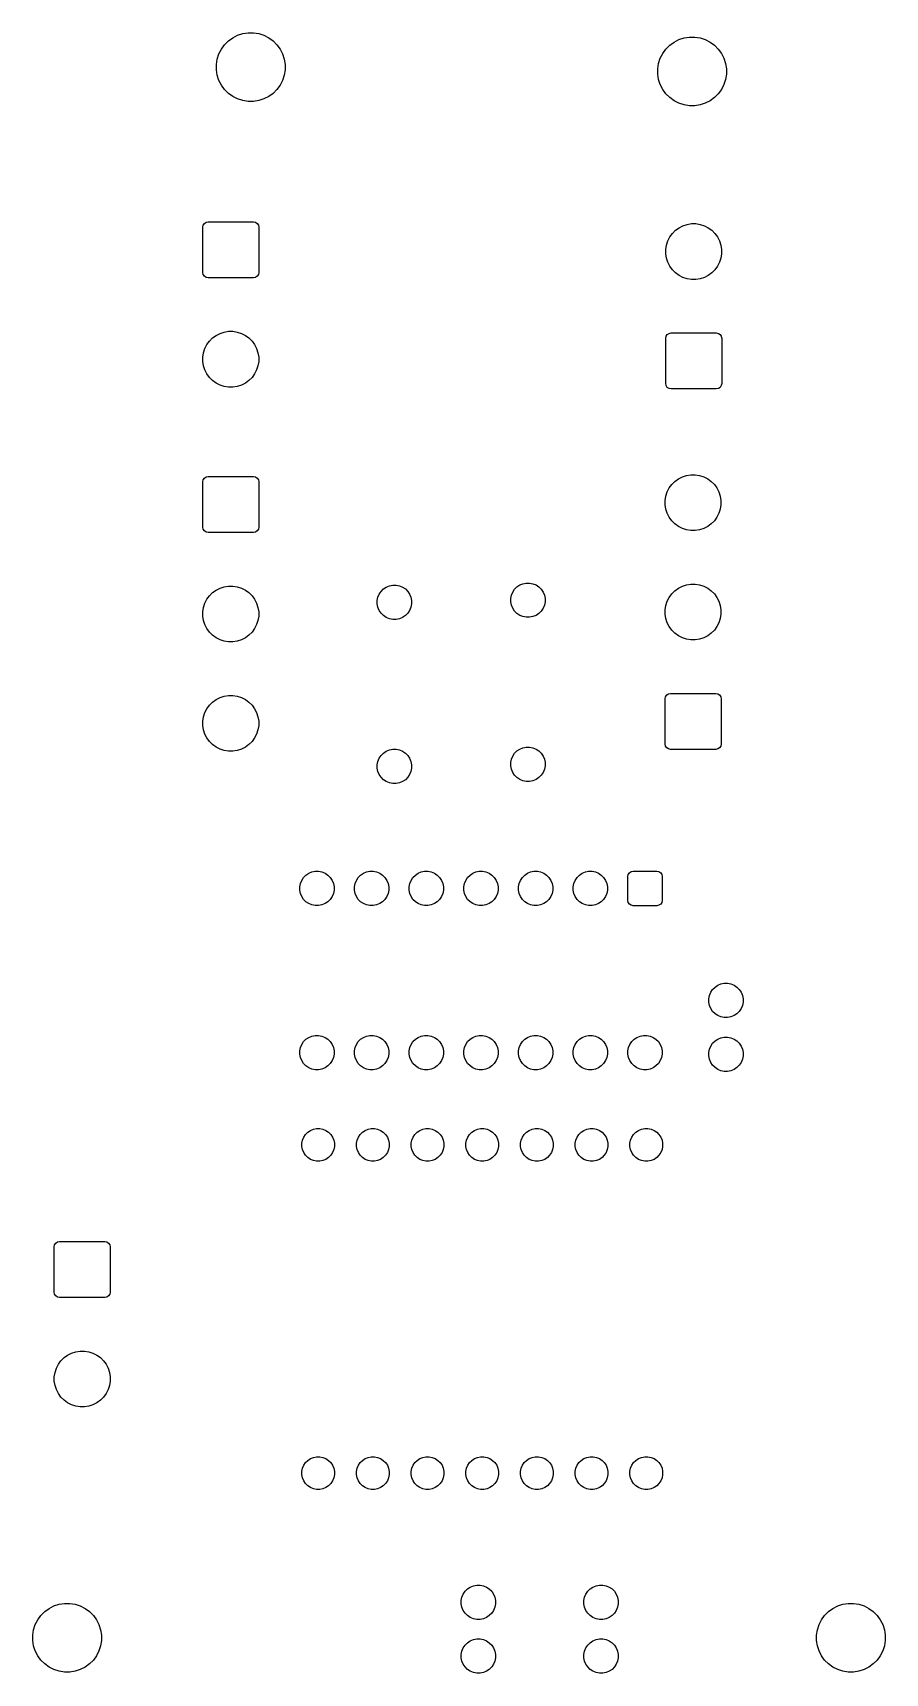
# Model space of a CAD drawing. Header units: millimetres. Extents: x 72.1 to 111.6, y -102.4 to -26.2.
import ezdxf

# ---------------------------------------------------------------- set-up
doc = ezdxf.new("R2010")
doc.units = ezdxf.units.MM
doc.layers.add('BLACK', color=7, linetype='CONTINUOUS')

msp = doc.modelspace()

# ---------------------------------------------------------------- linework, layer by layer
at = {"layer": 'BLACK', "linetype": 'CONTINUOUS'}
for p, q in [((80.96085, -26.725883), (81.138383, -26.54835)), ((81.138383, -26.54835), (81.341502, -26.400776)), ((81.341502, -26.400776), (81.565207, -26.286793)), ((81.565207, -26.286793), (81.803987, -26.209208)), ((81.803987, -26.209208), (82.051965, -26.169932)), ((82.051965, -26.169932), (82.303035, -26.169932)), ((82.303035, -26.169932), (82.551013, -26.209208)), ((82.551013, -26.209208), (82.789793, -26.286793)), ((82.789793, -26.286793), (83.013498, -26.400776)), ((83.013498, -26.400776), (83.216617, -26.54835)), ((83.216617, -26.54835), (83.39415, -26.725883)), ((101.638383, -26.74835), (101.841502, -26.600776)), ((101.841502, -26.600776), (102.065207, -26.486793)), ((102.065207, -26.486793), (102.303987, -26.409208)), ((102.303987, -26.409208), (102.551965, -26.369932)), ((102.551965, -26.369932), (102.803035, -26.369932)), ((102.803035, -26.369932), (103.051013, -26.409208)), ((103.051013, -26.409208), (103.289793, -26.486793)), ((103.289793, -26.486793), (103.513498, -26.600776)), ((103.513498, -26.600776), (103.716617, -26.74835)), ((80.582432, -27.639465), (80.621708, -27.391487)), ((80.621708, -27.391487), (80.699293, -27.152707)), ((80.699293, -27.152707), (80.813276, -26.929002)), ((80.813276, -26.929002), (80.96085, -26.725883)), ((83.39415, -26.725883), (83.541724, -26.929002)), ((83.541724, -26.929002), (83.655707, -27.152707)), ((83.655707, -27.152707), (83.733292, -27.391487)), ((83.733292, -27.391487), (83.772568, -27.639465)), ((101.121708, -27.591487), (101.199293, -27.352707)), ((101.199293, -27.352707), (101.313276, -27.129002)), ((101.313276, -27.129002), (101.46085, -26.925883)), ((101.46085, -26.925883), (101.638383, -26.74835)), ((103.716617, -26.74835), (103.89415, -26.925883)), ((103.89415, -26.925883), (104.041724, -27.129002)), ((104.041724, -27.129002), (104.155707, -27.352707)), ((104.155707, -27.352707), (104.233292, -27.591487)), ((80.582432, -27.890535), (80.582432, -27.639465)), ((80.621708, -28.138513), (80.582432, -27.890535)), ((80.699293, -28.377293), (80.621708, -28.138513)), ((83.733292, -28.138513), (83.655707, -28.377293)), ((83.772568, -27.890535), (83.733292, -28.138513)), ((83.772568, -27.639465), (83.772568, -27.890535)), ((101.082432, -27.839465), (101.121708, -27.591487)), ((101.082432, -28.090535), (101.082432, -27.839465)), ((101.121708, -28.338513), (101.082432, -28.090535)), ((104.233292, -27.591487), (104.272568, -27.839465)), ((104.272568, -28.090535), (104.233292, -28.338513)), ((104.272568, -27.839465), (104.272568, -28.090535)), ((80.813276, -28.600998), (80.699293, -28.377293)), ((80.96085, -28.804117), (80.813276, -28.600998)), ((81.138383, -28.98165), (80.96085, -28.804117)), ((83.39415, -28.804117), (83.216617, -28.98165)), ((83.541724, -28.600998), (83.39415, -28.804117)), ((83.655707, -28.377293), (83.541724, -28.600998)), ((101.199293, -28.577293), (101.121708, -28.338513)), ((101.313276, -28.800998), (101.199293, -28.577293)), ((101.46085, -29.004117), (101.313276, -28.800998)), ((104.041724, -28.800998), (103.89415, -29.004117)), ((104.155707, -28.577293), (104.041724, -28.800998)), ((104.233292, -28.338513), (104.155707, -28.577293)), ((81.341502, -29.129224), (81.138383, -28.98165)), ((81.565207, -29.243207), (81.341502, -29.129224)), ((81.803987, -29.320792), (81.565207, -29.243207)), ((82.051965, -29.360068), (81.803987, -29.320792)), ((82.303035, -29.360068), (82.051965, -29.360068)), ((82.551013, -29.320792), (82.303035, -29.360068)), ((82.789793, -29.243207), (82.551013, -29.320792)), ((83.013498, -29.129224), (82.789793, -29.243207)), ((83.216617, -28.98165), (83.013498, -29.129224)), ((101.638383, -29.18165), (101.46085, -29.004117)), ((101.841502, -29.329224), (101.638383, -29.18165)), ((102.065207, -29.443207), (101.841502, -29.329224)), ((102.303987, -29.520792), (102.065207, -29.443207)), ((102.551965, -29.560068), (102.303987, -29.520792)), ((102.803035, -29.560068), (102.551965, -29.560068)), ((103.051013, -29.520792), (102.803035, -29.560068)), ((103.289793, -29.443207), (103.051013, -29.520792)), ((103.513498, -29.329224), (103.289793, -29.443207)), ((103.716617, -29.18165), (103.513498, -29.329224)), ((103.89415, -29.004117), (103.716617, -29.18165)), ((79.96903, -35.104329), (80.023223, -35.023223)), ((80.023223, -35.023223), (80.104329, -34.96903)), ((80.104329, -34.96903), (80.2, -34.95)), ((80.2, -34.95), (82.3, -34.95)), ((82.3, -34.95), (82.395671, -34.96903)), ((82.395671, -34.96903), (82.476777, -35.023223)), ((82.476777, -35.023223), (82.53097, -35.104329)), ((102.446521, -35.065919), (102.648003, -35.034007)), ((102.648003, -35.034007), (102.851997, -35.034007)), ((102.851997, -35.034007), (103.053479, -35.065919)), ((79.95, -35.2), (79.96903, -35.104329)), ((79.95, -37.3), (79.95, -35.2)), ((82.53097, -35.104329), (82.55, -35.2)), ((82.55, -35.2), (82.55, -37.3)), ((101.548957, -35.832512), (101.641568, -35.650752)), ((101.641568, -35.650752), (101.761472, -35.485718)), ((101.761472, -35.485718), (101.905718, -35.341472)), ((101.905718, -35.341472), (102.070752, -35.221568)), ((102.070752, -35.221568), (102.252512, -35.128957)), ((102.252512, -35.128957), (102.446521, -35.065919)), ((103.053479, -35.065919), (103.247488, -35.128957)), ((103.247488, -35.128957), (103.429248, -35.221568)), ((103.429248, -35.221568), (103.594282, -35.341472)), ((103.594282, -35.341472), (103.738528, -35.485718)), ((103.738528, -35.485718), (103.858432, -35.650752)), ((103.858432, -35.650752), (103.951043, -35.832512)), ((101.454007, -36.228003), (101.485919, -36.026521)), ((101.454007, -36.431997), (101.454007, -36.228003)), ((101.485919, -36.633479), (101.454007, -36.431997)), ((101.485919, -36.026521), (101.548957, -35.832512)), ((103.951043, -35.832512), (104.014081, -36.026521)), ((104.014081, -36.026521), (104.045993, -36.228003)), ((104.045993, -36.431997), (104.014081, -36.633479)), ((104.045993, -36.228003), (104.045993, -36.431997)), ((79.96903, -37.395671), (79.95, -37.3)), ((82.55, -37.3), (82.53097, -37.395671)), ((101.548957, -36.827488), (101.485919, -36.633479)), ((101.641568, -37.009248), (101.548957, -36.827488)), ((101.761472, -37.174282), (101.641568, -37.009248)), ((101.905718, -37.318528), (101.761472, -37.174282)), ((102.070752, -37.438432), (101.905718, -37.318528)), ((103.594282, -37.318528), (103.429248, -37.438432)), ((103.738528, -37.174282), (103.594282, -37.318528)), ((103.858432, -37.009248), (103.738528, -37.174282)), ((103.951043, -36.827488), (103.858432, -37.009248)), ((104.014081, -36.633479), (103.951043, -36.827488)), ((80.023223, -37.476777), (79.96903, -37.395671)), ((80.104329, -37.53097), (80.023223, -37.476777)), ((80.2, -37.55), (80.104329, -37.53097)), ((82.3, -37.55), (80.2, -37.55)), ((82.395671, -37.53097), (82.3, -37.55)), ((82.476777, -37.476777), (82.395671, -37.53097)), ((82.53097, -37.395671), (82.476777, -37.476777)), ((102.252512, -37.531043), (102.070752, -37.438432)), ((102.446521, -37.594081), (102.252512, -37.531043)), ((102.648003, -37.625993), (102.446521, -37.594081)), ((102.851997, -37.625993), (102.648003, -37.625993)), ((103.053479, -37.594081), (102.851997, -37.625993)), ((103.247488, -37.531043), (103.053479, -37.594081)), ((103.429248, -37.438432), (103.247488, -37.531043)), ((80.261472, -40.485718), (80.405718, -40.341472)), ((80.405718, -40.341472), (80.570752, -40.221568)), ((80.570752, -40.221568), (80.752512, -40.128957)), ((80.752512, -40.128957), (80.946521, -40.065919)), ((80.946521, -40.065919), (81.148003, -40.034007)), ((81.148003, -40.034007), (81.351997, -40.034007)), ((81.351997, -40.034007), (81.553479, -40.065919)), ((81.553479, -40.065919), (81.747488, -40.128957)), ((81.747488, -40.128957), (81.929248, -40.221568)), ((81.929248, -40.221568), (82.094282, -40.341472)), ((82.094282, -40.341472), (82.238528, -40.485718)), ((101.45, -40.36), (101.46903, -40.264329)), ((101.45, -42.46), (101.45, -40.36)), ((101.46903, -40.264329), (101.523223, -40.183223)), ((101.523223, -40.183223), (101.604329, -40.12903)), ((101.604329, -40.12903), (101.7, -40.11)), ((101.7, -40.11), (103.8, -40.11)), ((103.8, -40.11), (103.895671, -40.12903)), ((103.895671, -40.12903), (103.976777, -40.183223)), ((103.976777, -40.183223), (104.03097, -40.264329)), ((104.03097, -40.264329), (104.05, -40.36)), ((104.05, -40.36), (104.05, -42.46)), ((79.954007, -41.228003), (79.985919, -41.026521)), ((79.985919, -41.026521), (80.048957, -40.832512)), ((80.048957, -40.832512), (80.141568, -40.650752)), ((80.141568, -40.650752), (80.261472, -40.485718)), ((82.238528, -40.485718), (82.358432, -40.650752)), ((82.358432, -40.650752), (82.451043, -40.832512)), ((82.451043, -40.832512), (82.514081, -41.026521)), ((82.514081, -41.026521), (82.545993, -41.228003)), ((79.954007, -41.431997), (79.954007, -41.228003)), ((79.985919, -41.633479), (79.954007, -41.431997)), ((80.048957, -41.827488), (79.985919, -41.633479)), ((80.141568, -42.009248), (80.048957, -41.827488)), ((82.451043, -41.827488), (82.358432, -42.009248)), ((82.514081, -41.633479), (82.451043, -41.827488)), ((82.545993, -41.431997), (82.514081, -41.633479)), ((82.545993, -41.228003), (82.545993, -41.431997)), ((80.261472, -42.174282), (80.141568, -42.009248)), ((80.405718, -42.318528), (80.261472, -42.174282)), ((80.570752, -42.438432), (80.405718, -42.318528)), ((80.752512, -42.531043), (80.570752, -42.438432)), ((80.946521, -42.594081), (80.752512, -42.531043)), ((81.148003, -42.625993), (80.946521, -42.594081)), ((81.351997, -42.625993), (81.148003, -42.625993)), ((81.553479, -42.594081), (81.351997, -42.625993)), ((81.747488, -42.531043), (81.553479, -42.594081)), ((81.929248, -42.438432), (81.747488, -42.531043)), ((82.094282, -42.318528), (81.929248, -42.438432)), ((82.238528, -42.174282), (82.094282, -42.318528)), ((82.358432, -42.009248), (82.238528, -42.174282)), ((101.46903, -42.555671), (101.45, -42.46)), ((101.523223, -42.636777), (101.46903, -42.555671)), ((101.604329, -42.69097), (101.523223, -42.636777)), ((103.976777, -42.636777), (103.895671, -42.69097)), ((104.03097, -42.555671), (103.976777, -42.636777)), ((104.05, -42.46), (104.03097, -42.555671)), ((101.7, -42.71), (101.604329, -42.69097)), ((103.8, -42.71), (101.7, -42.71)), ((103.895671, -42.69097), (103.8, -42.71)), ((79.95, -47.03), (79.96903, -46.934329)), ((79.95, -49.13), (79.95, -47.03)), ((79.96903, -46.934329), (80.023223, -46.853223)), ((80.023223, -46.853223), (80.104329, -46.79903)), ((80.104329, -46.79903), (80.2, -46.78)), ((80.2, -46.78), (82.3, -46.78)), ((82.3, -46.78), (82.395671, -46.79903)), ((82.395671, -46.79903), (82.476777, -46.853223)), ((82.476777, -46.853223), (82.53097, -46.934329)), ((82.53097, -46.934329), (82.55, -47.03)), ((82.55, -47.03), (82.55, -49.13)), ((101.614068, -47.310752), (101.733972, -47.145718)), ((101.733972, -47.145718), (101.878218, -47.001472)), ((101.878218, -47.001472), (102.043252, -46.881568)), ((102.043252, -46.881568), (102.225012, -46.788957)), ((102.225012, -46.788957), (102.419021, -46.725919)), ((102.419021, -46.725919), (102.620503, -46.694007)), ((102.620503, -46.694007), (102.824497, -46.694007)), ((102.824497, -46.694007), (103.025979, -46.725919)), ((103.025979, -46.725919), (103.219988, -46.788957)), ((103.219988, -46.788957), (103.401748, -46.881568)), ((103.401748, -46.881568), (103.566782, -47.001472)), ((103.566782, -47.001472), (103.711028, -47.145718)), ((103.711028, -47.145718), (103.830932, -47.310752)), ((101.426507, -47.888003), (101.458419, -47.686521)), ((101.426507, -48.091997), (101.426507, -47.888003)), ((101.458419, -47.686521), (101.521457, -47.492512)), ((101.521457, -47.492512), (101.614068, -47.310752)), ((103.830932, -47.310752), (103.923543, -47.492512)), ((103.923543, -47.492512), (103.986581, -47.686521)), ((103.986581, -47.686521), (104.018493, -47.888003)), ((104.018493, -47.888003), (104.018493, -48.091997)), ((101.458419, -48.293479), (101.426507, -48.091997)), ((101.521457, -48.487488), (101.458419, -48.293479)), ((101.614068, -48.669248), (101.521457, -48.487488)), ((101.733972, -48.834282), (101.614068, -48.669248)), ((103.830932, -48.669248), (103.711028, -48.834282)), ((103.923543, -48.487488), (103.830932, -48.669248)), ((103.986581, -48.293479), (103.923543, -48.487488)), ((104.018493, -48.091997), (103.986581, -48.293479)), ((79.96903, -49.225671), (79.95, -49.13)), ((80.023223, -49.306777), (79.96903, -49.225671)), ((80.104329, -49.36097), (80.023223, -49.306777)), ((80.2, -49.38), (80.104329, -49.36097)), ((82.3, -49.38), (80.2, -49.38)), ((82.395671, -49.36097), (82.3, -49.38)), ((82.476777, -49.306777), (82.395671, -49.36097)), ((82.53097, -49.225671), (82.476777, -49.306777)), ((82.55, -49.13), (82.53097, -49.225671)), ((101.878218, -48.978528), (101.733972, -48.834282)), ((102.043252, -49.098432), (101.878218, -48.978528)), ((102.225012, -49.191043), (102.043252, -49.098432)), ((102.419021, -49.254081), (102.225012, -49.191043)), ((102.620503, -49.285993), (102.419021, -49.254081)), ((102.824497, -49.285993), (102.620503, -49.285993)), ((103.025979, -49.254081), (102.824497, -49.285993)), ((103.219988, -49.191043), (103.025979, -49.254081)), ((103.401748, -49.098432), (103.219988, -49.191043)), ((103.566782, -48.978528), (103.401748, -49.098432)), ((103.711028, -48.834282), (103.566782, -48.978528)), ((94.672883, -51.814463), (94.817772, -51.754448)), ((94.817772, -51.754448), (94.971586, -51.723852)), ((94.971586, -51.723852), (95.128414, -51.723852)), ((95.128414, -51.723852), (95.282228, -51.754448)), ((95.282228, -51.754448), (95.427117, -51.814463)), ((102.225012, -51.868957), (102.419021, -51.805919)), ((102.419021, -51.805919), (102.620503, -51.774007)), ((102.620503, -51.774007), (102.824497, -51.774007)), ((102.824497, -51.774007), (103.025979, -51.805919)), ((103.025979, -51.805919), (103.219988, -51.868957)), ((80.048957, -52.662512), (80.141568, -52.480752)), ((80.141568, -52.480752), (80.261472, -52.315718)), ((80.261472, -52.315718), (80.405718, -52.171472)), ((80.405718, -52.171472), (80.570752, -52.051568)), ((80.570752, -52.051568), (80.752512, -51.958957)), ((80.752512, -51.958957), (80.946521, -51.895919)), ((80.946521, -51.895919), (81.148003, -51.864007)), ((81.148003, -51.864007), (81.351997, -51.864007)), ((81.351997, -51.864007), (81.553479, -51.895919)), ((81.553479, -51.895919), (81.747488, -51.958957)), ((81.747488, -51.958957), (81.929248, -52.051568)), ((81.929248, -52.051568), (82.094282, -52.171472)), ((82.094282, -52.171472), (82.238528, -52.315718)), ((82.238528, -52.315718), (82.358432, -52.480752)), ((82.358432, -52.480752), (82.451043, -52.662512)), ((88.053852, -52.541586), (88.084448, -52.387772)), ((88.053852, -52.698414), (88.053852, -52.541586)), ((88.084448, -52.387772), (88.144463, -52.242883)), ((88.144463, -52.242883), (88.231592, -52.112485)), ((88.231592, -52.112485), (88.342485, -52.001592)), ((88.342485, -52.001592), (88.472883, -51.914463)), ((88.472883, -51.914463), (88.617772, -51.854448)), ((88.617772, -51.854448), (88.771586, -51.823852)), ((88.771586, -51.823852), (88.928414, -51.823852)), ((88.928414, -51.823852), (89.082228, -51.854448)), ((89.082228, -51.854448), (89.227117, -51.914463)), ((89.227117, -51.914463), (89.357515, -52.001592)), ((89.357515, -52.001592), (89.468408, -52.112485)), ((89.468408, -52.112485), (89.555537, -52.242883)), ((89.555537, -52.242883), (89.615552, -52.387772)), ((89.615552, -52.387772), (89.646148, -52.541586)), ((89.646148, -52.541586), (89.646148, -52.698414)), ((94.253852, -52.441586), (94.284448, -52.287772)), ((94.253852, -52.598414), (94.253852, -52.441586)), ((94.284448, -52.287772), (94.344463, -52.142883)), ((94.344463, -52.142883), (94.431592, -52.012485)), ((94.431592, -52.012485), (94.542485, -51.901592)), ((94.542485, -51.901592), (94.672883, -51.814463)), ((95.427117, -51.814463), (95.557515, -51.901592)), ((95.557515, -51.901592), (95.668408, -52.012485)), ((95.668408, -52.012485), (95.755537, -52.142883)), ((95.755537, -52.142883), (95.815552, -52.287772)), ((95.815552, -52.287772), (95.846148, -52.441586)), ((95.846148, -52.441586), (95.846148, -52.598414)), ((101.521457, -52.572512), (101.614068, -52.390752)), ((101.614068, -52.390752), (101.733972, -52.225718)), ((101.733972, -52.225718), (101.878218, -52.081472)), ((101.878218, -52.081472), (102.043252, -51.961568)), ((102.043252, -51.961568), (102.225012, -51.868957)), ((103.219988, -51.868957), (103.401748, -51.961568)), ((103.401748, -51.961568), (103.566782, -52.081472)), ((103.566782, -52.081472), (103.711028, -52.225718)), ((103.711028, -52.225718), (103.830932, -52.390752)), ((103.830932, -52.390752), (103.923543, -52.572512)), ((79.954007, -53.058003), (79.985919, -52.856521)), ((79.954007, -53.261997), (79.954007, -53.058003)), ((79.985919, -53.463479), (79.954007, -53.261997)), ((79.985919, -52.856521), (80.048957, -52.662512)), ((82.451043, -52.662512), (82.514081, -52.856521)), ((82.514081, -52.856521), (82.545993, -53.058003)), ((82.545993, -53.261997), (82.514081, -53.463479)), ((82.545993, -53.058003), (82.545993, -53.261997)), ((88.084448, -52.852228), (88.053852, -52.698414)), ((88.144463, -52.997117), (88.084448, -52.852228)), ((88.231592, -53.127515), (88.144463, -52.997117)), ((88.342485, -53.238408), (88.231592, -53.127515)), ((88.472883, -53.325537), (88.342485, -53.238408)), ((88.617772, -53.385552), (88.472883, -53.325537)), ((89.227117, -53.325537), (89.082228, -53.385552)), ((89.357515, -53.238408), (89.227117, -53.325537)), ((89.468408, -53.127515), (89.357515, -53.238408)), ((89.555537, -52.997117), (89.468408, -53.127515)), ((89.615552, -52.852228), (89.555537, -52.997117)), ((89.646148, -52.698414), (89.615552, -52.852228)), ((94.284448, -52.752228), (94.253852, -52.598414)), ((94.344463, -52.897117), (94.284448, -52.752228)), ((94.431592, -53.027515), (94.344463, -52.897117)), ((94.542485, -53.138408), (94.431592, -53.027515)), ((94.672883, -53.225537), (94.542485, -53.138408)), ((94.817772, -53.285552), (94.672883, -53.225537)), ((94.971586, -53.316148), (94.817772, -53.285552)), ((95.128414, -53.316148), (94.971586, -53.316148)), ((95.282228, -53.285552), (95.128414, -53.316148)), ((95.427117, -53.225537), (95.282228, -53.285552)), ((95.557515, -53.138408), (95.427117, -53.225537)), ((95.668408, -53.027515), (95.557515, -53.138408)), ((95.755537, -52.897117), (95.668408, -53.027515)), ((95.815552, -52.752228), (95.755537, -52.897117)), ((95.846148, -52.598414), (95.815552, -52.752228)), ((101.426507, -52.968003), (101.458419, -52.766521)), ((101.426507, -53.171997), (101.426507, -52.968003)), ((101.458419, -53.373479), (101.426507, -53.171997)), ((101.458419, -52.766521), (101.521457, -52.572512)), ((103.923543, -52.572512), (103.986581, -52.766521)), ((103.986581, -52.766521), (104.018493, -52.968003)), ((104.018493, -53.171997), (103.986581, -53.373479)), ((104.018493, -52.968003), (104.018493, -53.171997)), ((80.048957, -53.657488), (79.985919, -53.463479)), ((80.141568, -53.839248), (80.048957, -53.657488)), ((80.261472, -54.004282), (80.141568, -53.839248)), ((80.405718, -54.148528), (80.261472, -54.004282)), ((82.238528, -54.004282), (82.094282, -54.148528)), ((82.358432, -53.839248), (82.238528, -54.004282)), ((82.451043, -53.657488), (82.358432, -53.839248)), ((82.514081, -53.463479), (82.451043, -53.657488)), ((88.771586, -53.416148), (88.617772, -53.385552)), ((88.928414, -53.416148), (88.771586, -53.416148)), ((89.082228, -53.385552), (88.928414, -53.416148)), ((101.521457, -53.567488), (101.458419, -53.373479)), ((101.614068, -53.749248), (101.521457, -53.567488)), ((101.733972, -53.914282), (101.614068, -53.749248)), ((101.878218, -54.058528), (101.733972, -53.914282)), ((102.043252, -54.178432), (101.878218, -54.058528)), ((103.566782, -54.058528), (103.401748, -54.178432)), ((103.711028, -53.914282), (103.566782, -54.058528)), ((103.830932, -53.749248), (103.711028, -53.914282)), ((103.923543, -53.567488), (103.830932, -53.749248)), ((103.986581, -53.373479), (103.923543, -53.567488)), ((80.570752, -54.268432), (80.405718, -54.148528)), ((80.752512, -54.361043), (80.570752, -54.268432)), ((80.946521, -54.424081), (80.752512, -54.361043)), ((81.148003, -54.455993), (80.946521, -54.424081)), ((81.351997, -54.455993), (81.148003, -54.455993)), ((81.553479, -54.424081), (81.351997, -54.455993)), ((81.747488, -54.361043), (81.553479, -54.424081)), ((81.929248, -54.268432), (81.747488, -54.361043)), ((82.094282, -54.148528), (81.929248, -54.268432)), ((102.225012, -54.271043), (102.043252, -54.178432)), ((102.419021, -54.334081), (102.225012, -54.271043)), ((102.620503, -54.365993), (102.419021, -54.334081)), ((102.824497, -54.365993), (102.620503, -54.365993)), ((103.025979, -54.334081), (102.824497, -54.365993)), ((103.219988, -54.271043), (103.025979, -54.334081)), ((103.401748, -54.178432), (103.219988, -54.271043)), ((80.405718, -57.251472), (80.570752, -57.131568)), ((80.570752, -57.131568), (80.752512, -57.038957)), ((80.752512, -57.038957), (80.946521, -56.975919)), ((80.946521, -56.975919), (81.148003, -56.944007)), ((81.148003, -56.944007), (81.351997, -56.944007)), ((81.351997, -56.944007), (81.553479, -56.975919)), ((81.553479, -56.975919), (81.747488, -57.038957)), ((81.747488, -57.038957), (81.929248, -57.131568)), ((81.929248, -57.131568), (82.094282, -57.251472)), ((101.4225, -57.1), (101.44153, -57.004329)), ((101.4225, -59.2), (101.4225, -57.1)), ((101.44153, -57.004329), (101.495723, -56.923223)), ((101.495723, -56.923223), (101.576829, -56.86903)), ((101.576829, -56.86903), (101.6725, -56.85)), ((101.6725, -56.85), (103.7725, -56.85)), ((103.7725, -56.85), (103.868171, -56.86903)), ((103.868171, -56.86903), (103.949277, -56.923223)), ((103.949277, -56.923223), (104.00347, -57.004329)), ((104.00347, -57.004329), (104.0225, -57.1)), ((104.0225, -57.1), (104.0225, -59.2)), ((79.985919, -57.936521), (80.048957, -57.742512)), ((80.048957, -57.742512), (80.141568, -57.560752)), ((80.141568, -57.560752), (80.261472, -57.395718)), ((80.261472, -57.395718), (80.405718, -57.251472)), ((82.094282, -57.251472), (82.238528, -57.395718)), ((82.238528, -57.395718), (82.358432, -57.560752)), ((82.358432, -57.560752), (82.451043, -57.742512)), ((82.451043, -57.742512), (82.514081, -57.936521)), ((79.954007, -58.138003), (79.985919, -57.936521)), ((79.954007, -58.341997), (79.954007, -58.138003)), ((79.985919, -58.543479), (79.954007, -58.341997)), ((80.048957, -58.737488), (79.985919, -58.543479)), ((82.514081, -58.543479), (82.451043, -58.737488)), ((82.514081, -57.936521), (82.545993, -58.138003)), ((82.545993, -58.341997), (82.514081, -58.543479)), ((82.545993, -58.138003), (82.545993, -58.341997)), ((80.141568, -58.919248), (80.048957, -58.737488)), ((80.261472, -59.084282), (80.141568, -58.919248)), ((80.405718, -59.228528), (80.261472, -59.084282)), ((80.570752, -59.348432), (80.405718, -59.228528)), ((80.752512, -59.441043), (80.570752, -59.348432)), ((81.929248, -59.348432), (81.747488, -59.441043)), ((82.094282, -59.228528), (81.929248, -59.348432)), ((82.238528, -59.084282), (82.094282, -59.228528)), ((82.358432, -58.919248), (82.238528, -59.084282)), ((82.451043, -58.737488), (82.358432, -58.919248)), ((94.672883, -59.434463), (94.817772, -59.374448)), ((94.817772, -59.374448), (94.971586, -59.343852)), ((94.971586, -59.343852), (95.128414, -59.343852)), ((95.128414, -59.343852), (95.282228, -59.374448)), ((95.282228, -59.374448), (95.427117, -59.434463)), ((101.44153, -59.295671), (101.4225, -59.2)), ((101.495723, -59.376777), (101.44153, -59.295671)), ((101.576829, -59.43097), (101.495723, -59.376777)), ((103.949277, -59.376777), (103.868171, -59.43097)), ((104.00347, -59.295671), (103.949277, -59.376777)), ((104.0225, -59.2), (104.00347, -59.295671)), ((80.946521, -59.504081), (80.752512, -59.441043)), ((81.148003, -59.535993), (80.946521, -59.504081)), ((81.351997, -59.535993), (81.148003, -59.535993)), ((81.553479, -59.504081), (81.351997, -59.535993)), ((81.747488, -59.441043), (81.553479, -59.504081)), ((88.053852, -60.161586), (88.084448, -60.007772)), ((88.053852, -60.318414), (88.053852, -60.161586)), ((88.084448, -60.007772), (88.144463, -59.862883)), ((88.144463, -59.862883), (88.231592, -59.732485)), ((88.231592, -59.732485), (88.342485, -59.621592)), ((88.342485, -59.621592), (88.472883, -59.534463)), ((88.472883, -59.534463), (88.617772, -59.474448)), ((88.617772, -59.474448), (88.771586, -59.443852)), ((88.771586, -59.443852), (88.928414, -59.443852)), ((88.928414, -59.443852), (89.082228, -59.474448)), ((89.082228, -59.474448), (89.227117, -59.534463)), ((89.227117, -59.534463), (89.357515, -59.621592)), ((89.357515, -59.621592), (89.468408, -59.732485)), ((89.468408, -59.732485), (89.555537, -59.862883)), ((89.555537, -59.862883), (89.615552, -60.007772)), ((89.615552, -60.007772), (89.646148, -60.161586)), ((89.646148, -60.161586), (89.646148, -60.318414)), ((94.253852, -60.061586), (94.284448, -59.907772)), ((94.253852, -60.218414), (94.253852, -60.061586)), ((94.284448, -59.907772), (94.344463, -59.762883)), ((94.344463, -59.762883), (94.431592, -59.632485)), ((94.431592, -59.632485), (94.542485, -59.521592)), ((94.542485, -59.521592), (94.672883, -59.434463)), ((95.427117, -59.434463), (95.557515, -59.521592)), ((95.557515, -59.521592), (95.668408, -59.632485)), ((95.668408, -59.632485), (95.755537, -59.762883)), ((95.755537, -59.762883), (95.815552, -59.907772)), ((95.815552, -59.907772), (95.846148, -60.061586)), ((95.846148, -60.061586), (95.846148, -60.218414)), ((101.6725, -59.45), (101.576829, -59.43097)), ((103.7725, -59.45), (101.6725, -59.45)), ((103.868171, -59.43097), (103.7725, -59.45)), ((88.084448, -60.472228), (88.053852, -60.318414)), ((88.144463, -60.617117), (88.084448, -60.472228)), ((88.231592, -60.747515), (88.144463, -60.617117)), ((88.342485, -60.858408), (88.231592, -60.747515)), ((88.472883, -60.945537), (88.342485, -60.858408)), ((88.617772, -61.005552), (88.472883, -60.945537)), ((89.227117, -60.945537), (89.082228, -61.005552)), ((89.357515, -60.858408), (89.227117, -60.945537)), ((89.468408, -60.747515), (89.357515, -60.858408)), ((89.555537, -60.617117), (89.468408, -60.747515)), ((89.615552, -60.472228), (89.555537, -60.617117)), ((89.646148, -60.318414), (89.615552, -60.472228)), ((94.284448, -60.372228), (94.253852, -60.218414)), ((94.344463, -60.517117), (94.284448, -60.372228)), ((94.431592, -60.647515), (94.344463, -60.517117)), ((94.542485, -60.758408), (94.431592, -60.647515)), ((94.672883, -60.845537), (94.542485, -60.758408)), ((94.817772, -60.905552), (94.672883, -60.845537)), ((94.971586, -60.936148), (94.817772, -60.905552)), ((95.128414, -60.936148), (94.971586, -60.936148)), ((95.282228, -60.905552), (95.128414, -60.936148)), ((95.427117, -60.845537), (95.282228, -60.905552)), ((95.557515, -60.758408), (95.427117, -60.845537)), ((95.668408, -60.647515), (95.557515, -60.758408)), ((95.755537, -60.517117), (95.668408, -60.647515)), ((95.815552, -60.372228), (95.755537, -60.517117)), ((95.846148, -60.218414), (95.815552, -60.372228)), ((88.771586, -61.036148), (88.617772, -61.005552)), ((88.928414, -61.036148), (88.771586, -61.036148)), ((89.082228, -61.005552), (88.928414, -61.036148)), ((84.544463, -65.532883), (84.631592, -65.402485)), ((84.631592, -65.402485), (84.742485, -65.291592)), ((84.742485, -65.291592), (84.872883, -65.204463)), ((84.872883, -65.204463), (85.017772, -65.144448)), ((85.017772, -65.144448), (85.171586, -65.113852)), ((85.171586, -65.113852), (85.328414, -65.113852)), ((85.328414, -65.113852), (85.482228, -65.144448)), ((85.482228, -65.144448), (85.627117, -65.204463)), ((85.627117, -65.204463), (85.757515, -65.291592)), ((85.757515, -65.291592), (85.868408, -65.402485)), ((85.868408, -65.402485), (85.955537, -65.532883)), ((87.084463, -65.532883), (87.171592, -65.402485)), ((87.171592, -65.402485), (87.282485, -65.291592)), ((87.282485, -65.291592), (87.412883, -65.204463)), ((87.412883, -65.204463), (87.557772, -65.144448)), ((87.557772, -65.144448), (87.711586, -65.113852)), ((87.711586, -65.113852), (87.868414, -65.113852)), ((87.868414, -65.113852), (88.022228, -65.144448)), ((88.022228, -65.144448), (88.167117, -65.204463)), ((88.167117, -65.204463), (88.297515, -65.291592)), ((88.297515, -65.291592), (88.408408, -65.402485)), ((88.408408, -65.402485), (88.495537, -65.532883)), ((89.624463, -65.532883), (89.711592, -65.402485)), ((89.711592, -65.402485), (89.822485, -65.291592)), ((89.822485, -65.291592), (89.952883, -65.204463)), ((89.952883, -65.204463), (90.097772, -65.144448)), ((90.097772, -65.144448), (90.251586, -65.113852)), ((90.251586, -65.113852), (90.408414, -65.113852)), ((90.408414, -65.113852), (90.562228, -65.144448)), ((90.562228, -65.144448), (90.707117, -65.204463)), ((90.707117, -65.204463), (90.837515, -65.291592)), ((90.837515, -65.291592), (90.948408, -65.402485)), ((90.948408, -65.402485), (91.035537, -65.532883)), ((92.164463, -65.532883), (92.251592, -65.402485)), ((92.251592, -65.402485), (92.362485, -65.291592)), ((92.362485, -65.291592), (92.492883, -65.204463)), ((92.492883, -65.204463), (92.637772, -65.144448)), ((92.637772, -65.144448), (92.791586, -65.113852)), ((92.791586, -65.113852), (92.948414, -65.113852)), ((92.948414, -65.113852), (93.102228, -65.144448)), ((93.102228, -65.144448), (93.247117, -65.204463)), ((93.247117, -65.204463), (93.377515, -65.291592)), ((93.377515, -65.291592), (93.488408, -65.402485)), ((93.488408, -65.402485), (93.575537, -65.532883)), ((94.704463, -65.532883), (94.791592, -65.402485)), ((94.791592, -65.402485), (94.902485, -65.291592)), ((94.902485, -65.291592), (95.032883, -65.204463)), ((95.032883, -65.204463), (95.177772, -65.144448)), ((95.177772, -65.144448), (95.331586, -65.113852)), ((95.331586, -65.113852), (95.488414, -65.113852)), ((95.488414, -65.113852), (95.642228, -65.144448)), ((95.642228, -65.144448), (95.787117, -65.204463)), ((95.787117, -65.204463), (95.917515, -65.291592)), ((95.917515, -65.291592), (96.028408, -65.402485)), ((96.028408, -65.402485), (96.115537, -65.532883)), ((97.244463, -65.532883), (97.331592, -65.402485)), ((97.331592, -65.402485), (97.442485, -65.291592)), ((97.442485, -65.291592), (97.572883, -65.204463)), ((97.572883, -65.204463), (97.717772, -65.144448)), ((97.717772, -65.144448), (97.871586, -65.113852)), ((97.871586, -65.113852), (98.028414, -65.113852)), ((98.028414, -65.113852), (98.182228, -65.144448)), ((98.182228, -65.144448), (98.327117, -65.204463)), ((98.327117, -65.204463), (98.457515, -65.291592)), ((98.457515, -65.291592), (98.568408, -65.402485)), ((98.568408, -65.402485), (98.655537, -65.532883)), ((99.69, -65.36), (99.70903, -65.264329)), ((99.69, -66.46), (99.69, -65.36)), ((99.70903, -65.264329), (99.763223, -65.183223)), ((99.763223, -65.183223), (99.844329, -65.12903)), ((99.844329, -65.12903), (99.94, -65.11)), ((99.94, -65.11), (101.04, -65.11)), ((101.04, -65.11), (101.135671, -65.12903)), ((101.135671, -65.12903), (101.216777, -65.183223)), ((101.216777, -65.183223), (101.27097, -65.264329)), ((101.27097, -65.264329), (101.29, -65.36)), ((101.29, -65.36), (101.29, -66.46)), ((84.453852, -65.831586), (84.484448, -65.677772)), ((84.453852, -65.988414), (84.453852, -65.831586)), ((84.484448, -66.142228), (84.453852, -65.988414)), ((84.484448, -65.677772), (84.544463, -65.532883)), ((84.544463, -66.287117), (84.484448, -66.142228)), ((85.955537, -65.532883), (86.015552, -65.677772)), ((86.015552, -66.142228), (85.955537, -66.287117)), ((86.015552, -65.677772), (86.046148, -65.831586)), ((86.046148, -65.988414), (86.015552, -66.142228)), ((86.046148, -65.831586), (86.046148, -65.988414)), ((86.993852, -65.831586), (87.024448, -65.677772)), ((86.993852, -65.988414), (86.993852, -65.831586)), ((87.024448, -66.142228), (86.993852, -65.988414)), ((87.024448, -65.677772), (87.084463, -65.532883)), ((87.084463, -66.287117), (87.024448, -66.142228)), ((88.495537, -65.532883), (88.555552, -65.677772)), ((88.555552, -66.142228), (88.495537, -66.287117)), ((88.555552, -65.677772), (88.586148, -65.831586)), ((88.586148, -65.988414), (88.555552, -66.142228)), ((88.586148, -65.831586), (88.586148, -65.988414)), ((89.533852, -65.831586), (89.564448, -65.677772)), ((89.533852, -65.988414), (89.533852, -65.831586)), ((89.564448, -66.142228), (89.533852, -65.988414)), ((89.564448, -65.677772), (89.624463, -65.532883)), ((89.624463, -66.287117), (89.564448, -66.142228)), ((91.035537, -65.532883), (91.095552, -65.677772)), ((91.095552, -66.142228), (91.035537, -66.287117)), ((91.095552, -65.677772), (91.126148, -65.831586)), ((91.126148, -65.988414), (91.095552, -66.142228)), ((91.126148, -65.831586), (91.126148, -65.988414)), ((92.073852, -65.831586), (92.104448, -65.677772)), ((92.073852, -65.988414), (92.073852, -65.831586)), ((92.104448, -66.142228), (92.073852, -65.988414)), ((92.104448, -65.677772), (92.164463, -65.532883)), ((92.164463, -66.287117), (92.104448, -66.142228)), ((93.575537, -65.532883), (93.635552, -65.677772)), ((93.635552, -66.142228), (93.575537, -66.287117)), ((93.635552, -65.677772), (93.666148, -65.831586)), ((93.666148, -65.988414), (93.635552, -66.142228)), ((93.666148, -65.831586), (93.666148, -65.988414)), ((94.613852, -65.831586), (94.644448, -65.677772)), ((94.613852, -65.988414), (94.613852, -65.831586)), ((94.644448, -66.142228), (94.613852, -65.988414)), ((94.644448, -65.677772), (94.704463, -65.532883)), ((94.704463, -66.287117), (94.644448, -66.142228)), ((96.115537, -65.532883), (96.175552, -65.677772)), ((96.175552, -66.142228), (96.115537, -66.287117)), ((96.175552, -65.677772), (96.206148, -65.831586)), ((96.206148, -65.988414), (96.175552, -66.142228)), ((96.206148, -65.831586), (96.206148, -65.988414)), ((97.153852, -65.831586), (97.184448, -65.677772)), ((97.153852, -65.988414), (97.153852, -65.831586)), ((97.184448, -66.142228), (97.153852, -65.988414)), ((97.184448, -65.677772), (97.244463, -65.532883)), ((97.244463, -66.287117), (97.184448, -66.142228)), ((98.655537, -65.532883), (98.715552, -65.677772)), ((98.715552, -66.142228), (98.655537, -66.287117)), ((98.715552, -65.677772), (98.746148, -65.831586)), ((98.746148, -65.988414), (98.715552, -66.142228)), ((98.746148, -65.831586), (98.746148, -65.988414)), ((84.631592, -66.417515), (84.544463, -66.287117)), ((84.742485, -66.528408), (84.631592, -66.417515)), ((84.872883, -66.615537), (84.742485, -66.528408)), ((85.017772, -66.675552), (84.872883, -66.615537)), ((85.171586, -66.706148), (85.017772, -66.675552)), ((85.328414, -66.706148), (85.171586, -66.706148)), ((85.482228, -66.675552), (85.328414, -66.706148)), ((85.627117, -66.615537), (85.482228, -66.675552)), ((85.757515, -66.528408), (85.627117, -66.615537)), ((85.868408, -66.417515), (85.757515, -66.528408)), ((85.955537, -66.287117), (85.868408, -66.417515)), ((87.171592, -66.417515), (87.084463, -66.287117)), ((87.282485, -66.528408), (87.171592, -66.417515)), ((87.412883, -66.615537), (87.282485, -66.528408)), ((87.557772, -66.675552), (87.412883, -66.615537)), ((87.711586, -66.706148), (87.557772, -66.675552)), ((87.868414, -66.706148), (87.711586, -66.706148)), ((88.022228, -66.675552), (87.868414, -66.706148)), ((88.167117, -66.615537), (88.022228, -66.675552)), ((88.297515, -66.528408), (88.167117, -66.615537)), ((88.408408, -66.417515), (88.297515, -66.528408)), ((88.495537, -66.287117), (88.408408, -66.417515)), ((89.711592, -66.417515), (89.624463, -66.287117)), ((89.822485, -66.528408), (89.711592, -66.417515)), ((89.952883, -66.615537), (89.822485, -66.528408)), ((90.097772, -66.675552), (89.952883, -66.615537)), ((90.251586, -66.706148), (90.097772, -66.675552)), ((90.408414, -66.706148), (90.251586, -66.706148)), ((90.562228, -66.675552), (90.408414, -66.706148)), ((90.707117, -66.615537), (90.562228, -66.675552)), ((90.837515, -66.528408), (90.707117, -66.615537)), ((90.948408, -66.417515), (90.837515, -66.528408)), ((91.035537, -66.287117), (90.948408, -66.417515)), ((92.251592, -66.417515), (92.164463, -66.287117)), ((92.362485, -66.528408), (92.251592, -66.417515)), ((92.492883, -66.615537), (92.362485, -66.528408)), ((92.637772, -66.675552), (92.492883, -66.615537)), ((92.791586, -66.706148), (92.637772, -66.675552)), ((92.948414, -66.706148), (92.791586, -66.706148)), ((93.102228, -66.675552), (92.948414, -66.706148)), ((93.247117, -66.615537), (93.102228, -66.675552)), ((93.377515, -66.528408), (93.247117, -66.615537)), ((93.488408, -66.417515), (93.377515, -66.528408)), ((93.575537, -66.287117), (93.488408, -66.417515)), ((94.791592, -66.417515), (94.704463, -66.287117)), ((94.902485, -66.528408), (94.791592, -66.417515)), ((95.032883, -66.615537), (94.902485, -66.528408)), ((95.177772, -66.675552), (95.032883, -66.615537)), ((95.331586, -66.706148), (95.177772, -66.675552)), ((95.488414, -66.706148), (95.331586, -66.706148)), ((95.642228, -66.675552), (95.488414, -66.706148)), ((95.787117, -66.615537), (95.642228, -66.675552)), ((95.917515, -66.528408), (95.787117, -66.615537)), ((96.028408, -66.417515), (95.917515, -66.528408)), ((96.115537, -66.287117), (96.028408, -66.417515)), ((97.331592, -66.417515), (97.244463, -66.287117)), ((97.442485, -66.528408), (97.331592, -66.417515)), ((97.572883, -66.615537), (97.442485, -66.528408)), ((97.717772, -66.675552), (97.572883, -66.615537)), ((97.871586, -66.706148), (97.717772, -66.675552)), ((98.028414, -66.706148), (97.871586, -66.706148)), ((98.182228, -66.675552), (98.028414, -66.706148)), ((98.327117, -66.615537), (98.182228, -66.675552)), ((98.457515, -66.528408), (98.327117, -66.615537)), ((98.568408, -66.417515), (98.457515, -66.528408)), ((98.655537, -66.287117), (98.568408, -66.417515)), ((99.70903, -66.555671), (99.69, -66.46)), ((99.763223, -66.636777), (99.70903, -66.555671)), ((99.844329, -66.69097), (99.763223, -66.636777)), ((99.94, -66.71), (99.844329, -66.69097)), ((101.04, -66.71), (99.94, -66.71)), ((101.135671, -66.69097), (101.04, -66.71)), ((101.216777, -66.636777), (101.135671, -66.69097)), ((101.27097, -66.555671), (101.216777, -66.636777)), ((101.29, -66.46), (101.27097, -66.555671)), ((103.484448, -70.877772), (103.544463, -70.732883)), ((103.544463, -70.732883), (103.631592, -70.602485)), ((103.631592, -70.602485), (103.742485, -70.491592)), ((103.742485, -70.491592), (103.872883, -70.404463)), ((103.872883, -70.404463), (104.017772, -70.344448)), ((104.017772, -70.344448), (104.171586, -70.313852)), ((104.171586, -70.313852), (104.328414, -70.313852)), ((104.328414, -70.313852), (104.482228, -70.344448)), ((104.482228, -70.344448), (104.627117, -70.404463)), ((104.627117, -70.404463), (104.757515, -70.491592)), ((104.757515, -70.491592), (104.868408, -70.602485)), ((104.868408, -70.602485), (104.955537, -70.732883)), ((104.955537, -70.732883), (105.015552, -70.877772)), ((103.453852, -71.031586), (103.484448, -70.877772)), ((103.453852, -71.188414), (103.453852, -71.031586)), ((103.484448, -71.342228), (103.453852, -71.188414)), ((103.544463, -71.487117), (103.484448, -71.342228)), ((103.631592, -71.617515), (103.544463, -71.487117)), ((104.955537, -71.487117), (104.868408, -71.617515)), ((105.015552, -71.342228), (104.955537, -71.487117)), ((105.015552, -70.877772), (105.046148, -71.031586)), ((105.046148, -71.188414), (105.015552, -71.342228)), ((105.046148, -71.031586), (105.046148, -71.188414)), ((103.742485, -71.728408), (103.631592, -71.617515)), ((103.872883, -71.815537), (103.742485, -71.728408)), ((104.017772, -71.875552), (103.872883, -71.815537)), ((104.171586, -71.906148), (104.017772, -71.875552)), ((104.328414, -71.906148), (104.171586, -71.906148)), ((104.482228, -71.875552), (104.328414, -71.906148)), ((104.627117, -71.815537), (104.482228, -71.875552)), ((104.757515, -71.728408), (104.627117, -71.815537)), ((104.868408, -71.617515), (104.757515, -71.728408)), ((84.544463, -73.152883), (84.631592, -73.022485)), ((84.631592, -73.022485), (84.742485, -72.911592)), ((84.742485, -72.911592), (84.872883, -72.824463)), ((84.872883, -72.824463), (85.017772, -72.764448)), ((85.017772, -72.764448), (85.171586, -72.733852)), ((85.171586, -72.733852), (85.328414, -72.733852)), ((85.328414, -72.733852), (85.482228, -72.764448)), ((85.482228, -72.764448), (85.627117, -72.824463)), ((85.627117, -72.824463), (85.757515, -72.911592)), ((85.757515, -72.911592), (85.868408, -73.022485)), ((85.868408, -73.022485), (85.955537, -73.152883)), ((87.084463, -73.152883), (87.171592, -73.022485)), ((87.171592, -73.022485), (87.282485, -72.911592)), ((87.282485, -72.911592), (87.412883, -72.824463)), ((87.412883, -72.824463), (87.557772, -72.764448)), ((87.557772, -72.764448), (87.711586, -72.733852)), ((87.711586, -72.733852), (87.868414, -72.733852)), ((87.868414, -72.733852), (88.022228, -72.764448)), ((88.022228, -72.764448), (88.167117, -72.824463)), ((88.167117, -72.824463), (88.297515, -72.911592)), ((88.297515, -72.911592), (88.408408, -73.022485)), ((88.408408, -73.022485), (88.495537, -73.152883)), ((89.624463, -73.152883), (89.711592, -73.022485)), ((89.711592, -73.022485), (89.822485, -72.911592)), ((89.822485, -72.911592), (89.952883, -72.824463)), ((89.952883, -72.824463), (90.097772, -72.764448)), ((90.097772, -72.764448), (90.251586, -72.733852)), ((90.251586, -72.733852), (90.408414, -72.733852)), ((90.408414, -72.733852), (90.562228, -72.764448)), ((90.562228, -72.764448), (90.707117, -72.824463)), ((90.707117, -72.824463), (90.837515, -72.911592)), ((90.837515, -72.911592), (90.948408, -73.022485)), ((90.948408, -73.022485), (91.035537, -73.152883)), ((92.164463, -73.152883), (92.251592, -73.022485)), ((92.251592, -73.022485), (92.362485, -72.911592)), ((92.362485, -72.911592), (92.492883, -72.824463)), ((92.492883, -72.824463), (92.637772, -72.764448)), ((92.637772, -72.764448), (92.791586, -72.733852)), ((92.791586, -72.733852), (92.948414, -72.733852)), ((92.948414, -72.733852), (93.102228, -72.764448)), ((93.102228, -72.764448), (93.247117, -72.824463)), ((93.247117, -72.824463), (93.377515, -72.911592)), ((93.377515, -72.911592), (93.488408, -73.022485)), ((93.488408, -73.022485), (93.575537, -73.152883)), ((94.704463, -73.152883), (94.791592, -73.022485)), ((94.791592, -73.022485), (94.902485, -72.911592)), ((94.902485, -72.911592), (95.032883, -72.824463)), ((95.032883, -72.824463), (95.177772, -72.764448)), ((95.177772, -72.764448), (95.331586, -72.733852)), ((95.331586, -72.733852), (95.488414, -72.733852)), ((95.488414, -72.733852), (95.642228, -72.764448)), ((95.642228, -72.764448), (95.787117, -72.824463)), ((95.787117, -72.824463), (95.917515, -72.911592)), ((95.917515, -72.911592), (96.028408, -73.022485)), ((96.028408, -73.022485), (96.115537, -73.152883)), ((97.244463, -73.152883), (97.331592, -73.022485)), ((97.331592, -73.022485), (97.442485, -72.911592)), ((97.442485, -72.911592), (97.572883, -72.824463)), ((97.572883, -72.824463), (97.717772, -72.764448)), ((97.717772, -72.764448), (97.871586, -72.733852)), ((97.871586, -72.733852), (98.028414, -72.733852)), ((98.028414, -72.733852), (98.182228, -72.764448)), ((98.182228, -72.764448), (98.327117, -72.824463)), ((98.327117, -72.824463), (98.457515, -72.911592)), ((98.457515, -72.911592), (98.568408, -73.022485)), ((98.568408, -73.022485), (98.655537, -73.152883)), ((99.784463, -73.152883), (99.871592, -73.022485)), ((99.871592, -73.022485), (99.982485, -72.911592)), ((99.982485, -72.911592), (100.112883, -72.824463)), ((100.112883, -72.824463), (100.257772, -72.764448)), ((100.257772, -72.764448), (100.411586, -72.733852)), ((100.411586, -72.733852), (100.568414, -72.733852)), ((100.568414, -72.733852), (100.722228, -72.764448)), ((100.722228, -72.764448), (100.867117, -72.824463)), ((100.867117, -72.824463), (100.997515, -72.911592)), ((100.997515, -72.911592), (101.108408, -73.022485)), ((101.108408, -73.022485), (101.195537, -73.152883)), ((103.544463, -73.232883), (103.631592, -73.102485)), ((103.631592, -73.102485), (103.742485, -72.991592)), ((103.742485, -72.991592), (103.872883, -72.904463)), ((103.872883, -72.904463), (104.017772, -72.844448)), ((104.017772, -72.844448), (104.171586, -72.813852)), ((104.171586, -72.813852), (104.328414, -72.813852)), ((104.328414, -72.813852), (104.482228, -72.844448)), ((104.482228, -72.844448), (104.627117, -72.904463)), ((104.627117, -72.904463), (104.757515, -72.991592)), ((104.757515, -72.991592), (104.868408, -73.102485)), ((104.868408, -73.102485), (104.955537, -73.232883)), ((84.453852, -73.451586), (84.484448, -73.297772)), ((84.453852, -73.608414), (84.453852, -73.451586)), ((84.484448, -73.762228), (84.453852, -73.608414)), ((84.484448, -73.297772), (84.544463, -73.152883)), ((84.544463, -73.907117), (84.484448, -73.762228)), ((85.955537, -73.152883), (86.015552, -73.297772)), ((86.015552, -73.762228), (85.955537, -73.907117)), ((86.015552, -73.297772), (86.046148, -73.451586)), ((86.046148, -73.608414), (86.015552, -73.762228)), ((86.046148, -73.451586), (86.046148, -73.608414)), ((86.993852, -73.451586), (87.024448, -73.297772)), ((86.993852, -73.608414), (86.993852, -73.451586)), ((87.024448, -73.762228), (86.993852, -73.608414)), ((87.024448, -73.297772), (87.084463, -73.152883)), ((87.084463, -73.907117), (87.024448, -73.762228)), ((88.495537, -73.152883), (88.555552, -73.297772)), ((88.555552, -73.762228), (88.495537, -73.907117)), ((88.555552, -73.297772), (88.586148, -73.451586)), ((88.586148, -73.608414), (88.555552, -73.762228)), ((88.586148, -73.451586), (88.586148, -73.608414)), ((89.533852, -73.451586), (89.564448, -73.297772)), ((89.533852, -73.608414), (89.533852, -73.451586)), ((89.564448, -73.762228), (89.533852, -73.608414)), ((89.564448, -73.297772), (89.624463, -73.152883)), ((89.624463, -73.907117), (89.564448, -73.762228)), ((91.035537, -73.152883), (91.095552, -73.297772)), ((91.095552, -73.762228), (91.035537, -73.907117)), ((91.095552, -73.297772), (91.126148, -73.451586)), ((91.126148, -73.608414), (91.095552, -73.762228)), ((91.126148, -73.451586), (91.126148, -73.608414)), ((92.073852, -73.451586), (92.104448, -73.297772)), ((92.073852, -73.608414), (92.073852, -73.451586)), ((92.104448, -73.762228), (92.073852, -73.608414)), ((92.104448, -73.297772), (92.164463, -73.152883)), ((92.164463, -73.907117), (92.104448, -73.762228)), ((93.575537, -73.152883), (93.635552, -73.297772)), ((93.635552, -73.762228), (93.575537, -73.907117)), ((93.635552, -73.297772), (93.666148, -73.451586)), ((93.666148, -73.608414), (93.635552, -73.762228)), ((93.666148, -73.451586), (93.666148, -73.608414)), ((94.613852, -73.451586), (94.644448, -73.297772)), ((94.613852, -73.608414), (94.613852, -73.451586)), ((94.644448, -73.762228), (94.613852, -73.608414)), ((94.644448, -73.297772), (94.704463, -73.152883)), ((94.704463, -73.907117), (94.644448, -73.762228)), ((96.115537, -73.152883), (96.175552, -73.297772)), ((96.175552, -73.762228), (96.115537, -73.907117)), ((96.175552, -73.297772), (96.206148, -73.451586)), ((96.206148, -73.608414), (96.175552, -73.762228)), ((96.206148, -73.451586), (96.206148, -73.608414)), ((97.153852, -73.451586), (97.184448, -73.297772)), ((97.153852, -73.608414), (97.153852, -73.451586)), ((97.184448, -73.762228), (97.153852, -73.608414)), ((97.184448, -73.297772), (97.244463, -73.152883)), ((97.244463, -73.907117), (97.184448, -73.762228)), ((98.655537, -73.152883), (98.715552, -73.297772)), ((98.715552, -73.762228), (98.655537, -73.907117)), ((98.715552, -73.297772), (98.746148, -73.451586)), ((98.746148, -73.608414), (98.715552, -73.762228)), ((98.746148, -73.451586), (98.746148, -73.608414)), ((99.693852, -73.451586), (99.724448, -73.297772)), ((99.693852, -73.608414), (99.693852, -73.451586)), ((99.724448, -73.762228), (99.693852, -73.608414)), ((99.724448, -73.297772), (99.784463, -73.152883)), ((99.784463, -73.907117), (99.724448, -73.762228)), ((101.195537, -73.152883), (101.255552, -73.297772)), ((101.255552, -73.762228), (101.195537, -73.907117)), ((101.255552, -73.297772), (101.286148, -73.451586)), ((101.286148, -73.608414), (101.255552, -73.762228)), ((101.286148, -73.451586), (101.286148, -73.608414)), ((103.453852, -73.531586), (103.484448, -73.377772)), ((103.453852, -73.688414), (103.453852, -73.531586)), ((103.484448, -73.842228), (103.453852, -73.688414)), ((103.484448, -73.377772), (103.544463, -73.232883)), ((103.544463, -73.987117), (103.484448, -73.842228)), ((104.955537, -73.232883), (105.015552, -73.377772)), ((105.015552, -73.842228), (104.955537, -73.987117)), ((105.015552, -73.377772), (105.046148, -73.531586)), ((105.046148, -73.688414), (105.015552, -73.842228)), ((105.046148, -73.531586), (105.046148, -73.688414)), ((84.631592, -74.037515), (84.544463, -73.907117)), ((84.742485, -74.148408), (84.631592, -74.037515)), ((84.872883, -74.235537), (84.742485, -74.148408)), ((85.017772, -74.295552), (84.872883, -74.235537)), ((85.171586, -74.326148), (85.017772, -74.295552)), ((85.328414, -74.326148), (85.171586, -74.326148)), ((85.482228, -74.295552), (85.328414, -74.326148)), ((85.627117, -74.235537), (85.482228, -74.295552)), ((85.757515, -74.148408), (85.627117, -74.235537)), ((85.868408, -74.037515), (85.757515, -74.148408)), ((85.955537, -73.907117), (85.868408, -74.037515)), ((87.171592, -74.037515), (87.084463, -73.907117)), ((87.282485, -74.148408), (87.171592, -74.037515)), ((87.412883, -74.235537), (87.282485, -74.148408)), ((87.557772, -74.295552), (87.412883, -74.235537)), ((87.711586, -74.326148), (87.557772, -74.295552)), ((87.868414, -74.326148), (87.711586, -74.326148)), ((88.022228, -74.295552), (87.868414, -74.326148)), ((88.167117, -74.235537), (88.022228, -74.295552)), ((88.297515, -74.148408), (88.167117, -74.235537)), ((88.408408, -74.037515), (88.297515, -74.148408)), ((88.495537, -73.907117), (88.408408, -74.037515)), ((89.711592, -74.037515), (89.624463, -73.907117)), ((89.822485, -74.148408), (89.711592, -74.037515)), ((89.952883, -74.235537), (89.822485, -74.148408)), ((90.097772, -74.295552), (89.952883, -74.235537)), ((90.251586, -74.326148), (90.097772, -74.295552)), ((90.408414, -74.326148), (90.251586, -74.326148)), ((90.562228, -74.295552), (90.408414, -74.326148)), ((90.707117, -74.235537), (90.562228, -74.295552)), ((90.837515, -74.148408), (90.707117, -74.235537)), ((90.948408, -74.037515), (90.837515, -74.148408)), ((91.035537, -73.907117), (90.948408, -74.037515)), ((92.251592, -74.037515), (92.164463, -73.907117)), ((92.362485, -74.148408), (92.251592, -74.037515)), ((92.492883, -74.235537), (92.362485, -74.148408)), ((92.637772, -74.295552), (92.492883, -74.235537)), ((92.791586, -74.326148), (92.637772, -74.295552)), ((92.948414, -74.326148), (92.791586, -74.326148)), ((93.102228, -74.295552), (92.948414, -74.326148)), ((93.247117, -74.235537), (93.102228, -74.295552)), ((93.377515, -74.148408), (93.247117, -74.235537)), ((93.488408, -74.037515), (93.377515, -74.148408)), ((93.575537, -73.907117), (93.488408, -74.037515)), ((94.791592, -74.037515), (94.704463, -73.907117)), ((94.902485, -74.148408), (94.791592, -74.037515)), ((95.032883, -74.235537), (94.902485, -74.148408)), ((95.177772, -74.295552), (95.032883, -74.235537)), ((95.331586, -74.326148), (95.177772, -74.295552)), ((95.488414, -74.326148), (95.331586, -74.326148)), ((95.642228, -74.295552), (95.488414, -74.326148)), ((95.787117, -74.235537), (95.642228, -74.295552)), ((95.917515, -74.148408), (95.787117, -74.235537)), ((96.028408, -74.037515), (95.917515, -74.148408)), ((96.115537, -73.907117), (96.028408, -74.037515)), ((97.331592, -74.037515), (97.244463, -73.907117)), ((97.442485, -74.148408), (97.331592, -74.037515)), ((97.572883, -74.235537), (97.442485, -74.148408)), ((97.717772, -74.295552), (97.572883, -74.235537)), ((97.871586, -74.326148), (97.717772, -74.295552)), ((98.028414, -74.326148), (97.871586, -74.326148)), ((98.182228, -74.295552), (98.028414, -74.326148)), ((98.327117, -74.235537), (98.182228, -74.295552)), ((98.457515, -74.148408), (98.327117, -74.235537)), ((98.568408, -74.037515), (98.457515, -74.148408)), ((98.655537, -73.907117), (98.568408, -74.037515)), ((99.871592, -74.037515), (99.784463, -73.907117)), ((99.982485, -74.148408), (99.871592, -74.037515)), ((100.112883, -74.235537), (99.982485, -74.148408)), ((100.257772, -74.295552), (100.112883, -74.235537)), ((100.411586, -74.326148), (100.257772, -74.295552)), ((100.568414, -74.326148), (100.411586, -74.326148)), ((100.722228, -74.295552), (100.568414, -74.326148)), ((100.867117, -74.235537), (100.722228, -74.295552)), ((100.997515, -74.148408), (100.867117, -74.235537)), ((101.108408, -74.037515), (100.997515, -74.148408)), ((101.195537, -73.907117), (101.108408, -74.037515)), ((103.631592, -74.117515), (103.544463, -73.987117)), ((103.742485, -74.228408), (103.631592, -74.117515)), ((103.872883, -74.315537), (103.742485, -74.228408)), ((104.017772, -74.375552), (103.872883, -74.315537)), ((104.171586, -74.406148), (104.017772, -74.375552)), ((104.328414, -74.406148), (104.171586, -74.406148)), ((104.482228, -74.375552), (104.328414, -74.406148)), ((104.627117, -74.315537), (104.482228, -74.375552)), ((104.757515, -74.228408), (104.627117, -74.315537)), ((104.868408, -74.117515), (104.757515, -74.228408)), ((104.955537, -73.987117), (104.868408, -74.117515)), ((84.551669, -77.745311), (84.580811, -77.598803)), ((84.580811, -77.598803), (84.637976, -77.460796)), ((84.637976, -77.460796), (84.720966, -77.336592)), ((84.720966, -77.336592), (84.826592, -77.230966)), ((84.826592, -77.230966), (84.950796, -77.147976)), ((84.950796, -77.147976), (85.088803, -77.090811)), ((85.088803, -77.090811), (85.235311, -77.061669)), ((85.235311, -77.061669), (85.384689, -77.061669)), ((85.384689, -77.061669), (85.531197, -77.090811)), ((85.531197, -77.090811), (85.669204, -77.147976)), ((85.669204, -77.147976), (85.793408, -77.230966)), ((85.793408, -77.230966), (85.899034, -77.336592)), ((85.899034, -77.336592), (85.982024, -77.460796)), ((85.982024, -77.460796), (86.039189, -77.598803)), ((86.039189, -77.598803), (86.068331, -77.745311)), ((87.091669, -77.745311), (87.120811, -77.598803)), ((87.120811, -77.598803), (87.177976, -77.460796)), ((87.177976, -77.460796), (87.260966, -77.336592)), ((87.260966, -77.336592), (87.366592, -77.230966)), ((87.366592, -77.230966), (87.490796, -77.147976)), ((87.490796, -77.147976), (87.628803, -77.090811)), ((87.628803, -77.090811), (87.775311, -77.061669)), ((87.775311, -77.061669), (87.924689, -77.061669)), ((87.924689, -77.061669), (88.071197, -77.090811)), ((88.071197, -77.090811), (88.209204, -77.147976)), ((88.209204, -77.147976), (88.333408, -77.230966)), ((88.333408, -77.230966), (88.439034, -77.336592)), ((88.439034, -77.336592), (88.522024, -77.460796)), ((88.522024, -77.460796), (88.579189, -77.598803)), ((88.579189, -77.598803), (88.608331, -77.745311)), ((89.631669, -77.745311), (89.660811, -77.598803)), ((89.660811, -77.598803), (89.717976, -77.460796)), ((89.717976, -77.460796), (89.800966, -77.336592)), ((89.800966, -77.336592), (89.906592, -77.230966)), ((89.906592, -77.230966), (90.030796, -77.147976)), ((90.030796, -77.147976), (90.168803, -77.090811)), ((90.168803, -77.090811), (90.315311, -77.061669)), ((90.315311, -77.061669), (90.464689, -77.061669)), ((90.464689, -77.061669), (90.611197, -77.090811)), ((90.611197, -77.090811), (90.749204, -77.147976)), ((90.749204, -77.147976), (90.873408, -77.230966)), ((90.873408, -77.230966), (90.979034, -77.336592)), ((90.979034, -77.336592), (91.062024, -77.460796)), ((91.062024, -77.460796), (91.119189, -77.598803)), ((91.119189, -77.598803), (91.148331, -77.745311)), ((92.171669, -77.745311), (92.200811, -77.598803)), ((92.200811, -77.598803), (92.257976, -77.460796)), ((92.257976, -77.460796), (92.340966, -77.336592)), ((92.340966, -77.336592), (92.446592, -77.230966)), ((92.446592, -77.230966), (92.570796, -77.147976)), ((92.570796, -77.147976), (92.708803, -77.090811)), ((92.708803, -77.090811), (92.855311, -77.061669)), ((92.855311, -77.061669), (93.004689, -77.061669)), ((93.004689, -77.061669), (93.151197, -77.090811)), ((93.151197, -77.090811), (93.289204, -77.147976)), ((93.289204, -77.147976), (93.413408, -77.230966)), ((93.413408, -77.230966), (93.519034, -77.336592)), ((93.519034, -77.336592), (93.602024, -77.460796)), ((93.602024, -77.460796), (93.659189, -77.598803)), ((93.659189, -77.598803), (93.688331, -77.745311)), ((94.711669, -77.745311), (94.740811, -77.598803)), ((94.740811, -77.598803), (94.797976, -77.460796)), ((94.797976, -77.460796), (94.880966, -77.336592)), ((94.880966, -77.336592), (94.986592, -77.230966)), ((94.986592, -77.230966), (95.110796, -77.147976)), ((95.110796, -77.147976), (95.248803, -77.090811)), ((95.248803, -77.090811), (95.395311, -77.061669)), ((95.395311, -77.061669), (95.544689, -77.061669)), ((95.544689, -77.061669), (95.691197, -77.090811)), ((95.691197, -77.090811), (95.829204, -77.147976)), ((95.829204, -77.147976), (95.953408, -77.230966)), ((95.953408, -77.230966), (96.059034, -77.336592)), ((96.059034, -77.336592), (96.142024, -77.460796)), ((96.142024, -77.460796), (96.199189, -77.598803)), ((96.199189, -77.598803), (96.228331, -77.745311)), ((97.251669, -77.745311), (97.280811, -77.598803)), ((97.280811, -77.598803), (97.337976, -77.460796)), ((97.337976, -77.460796), (97.420966, -77.336592)), ((97.420966, -77.336592), (97.526592, -77.230966)), ((97.526592, -77.230966), (97.650796, -77.147976)), ((97.650796, -77.147976), (97.788803, -77.090811)), ((97.788803, -77.090811), (97.935311, -77.061669)), ((97.935311, -77.061669), (98.084689, -77.061669)), ((98.084689, -77.061669), (98.231197, -77.090811)), ((98.231197, -77.090811), (98.369204, -77.147976)), ((98.369204, -77.147976), (98.493408, -77.230966)), ((98.493408, -77.230966), (98.599034, -77.336592)), ((98.599034, -77.336592), (98.682024, -77.460796)), ((98.682024, -77.460796), (98.739189, -77.598803)), ((98.739189, -77.598803), (98.768331, -77.745311)), ((99.791669, -77.745311), (99.820811, -77.598803)), ((99.820811, -77.598803), (99.877976, -77.460796)), ((99.877976, -77.460796), (99.960966, -77.336592)), ((99.960966, -77.336592), (100.066592, -77.230966)), ((100.066592, -77.230966), (100.190796, -77.147976)), ((100.190796, -77.147976), (100.328803, -77.090811)), ((100.328803, -77.090811), (100.475311, -77.061669)), ((100.475311, -77.061669), (100.624689, -77.061669)), ((100.624689, -77.061669), (100.771197, -77.090811)), ((100.771197, -77.090811), (100.909204, -77.147976)), ((100.909204, -77.147976), (101.033408, -77.230966)), ((101.033408, -77.230966), (101.139034, -77.336592)), ((101.139034, -77.336592), (101.222024, -77.460796)), ((101.222024, -77.460796), (101.279189, -77.598803)), ((101.279189, -77.598803), (101.308331, -77.745311)), ((84.551669, -77.894689), (84.551669, -77.745311)), ((84.580811, -78.041197), (84.551669, -77.894689)), ((84.637976, -78.179204), (84.580811, -78.041197)), ((84.720966, -78.303408), (84.637976, -78.179204)), ((84.826592, -78.409034), (84.720966, -78.303408)), ((84.950796, -78.492024), (84.826592, -78.409034)), ((85.793408, -78.409034), (85.669204, -78.492024)), ((85.899034, -78.303408), (85.793408, -78.409034)), ((85.982024, -78.179204), (85.899034, -78.303408)), ((86.039189, -78.041197), (85.982024, -78.179204)), ((86.068331, -77.894689), (86.039189, -78.041197)), ((86.068331, -77.745311), (86.068331, -77.894689)), ((87.091669, -77.894689), (87.091669, -77.745311)), ((87.120811, -78.041197), (87.091669, -77.894689)), ((87.177976, -78.179204), (87.120811, -78.041197)), ((87.260966, -78.303408), (87.177976, -78.179204)), ((87.366592, -78.409034), (87.260966, -78.303408)), ((87.490796, -78.492024), (87.366592, -78.409034)), ((88.333408, -78.409034), (88.209204, -78.492024)), ((88.439034, -78.303408), (88.333408, -78.409034)), ((88.522024, -78.179204), (88.439034, -78.303408)), ((88.579189, -78.041197), (88.522024, -78.179204)), ((88.608331, -77.894689), (88.579189, -78.041197)), ((88.608331, -77.745311), (88.608331, -77.894689)), ((89.631669, -77.894689), (89.631669, -77.745311)), ((89.660811, -78.041197), (89.631669, -77.894689)), ((89.717976, -78.179204), (89.660811, -78.041197)), ((89.800966, -78.303408), (89.717976, -78.179204)), ((89.906592, -78.409034), (89.800966, -78.303408)), ((90.030796, -78.492024), (89.906592, -78.409034)), ((90.873408, -78.409034), (90.749204, -78.492024)), ((90.979034, -78.303408), (90.873408, -78.409034)), ((91.062024, -78.179204), (90.979034, -78.303408)), ((91.119189, -78.041197), (91.062024, -78.179204)), ((91.148331, -77.894689), (91.119189, -78.041197)), ((91.148331, -77.745311), (91.148331, -77.894689)), ((92.171669, -77.894689), (92.171669, -77.745311)), ((92.200811, -78.041197), (92.171669, -77.894689)), ((92.257976, -78.179204), (92.200811, -78.041197)), ((92.340966, -78.303408), (92.257976, -78.179204)), ((92.446592, -78.409034), (92.340966, -78.303408)), ((92.570796, -78.492024), (92.446592, -78.409034)), ((93.413408, -78.409034), (93.289204, -78.492024)), ((93.519034, -78.303408), (93.413408, -78.409034)), ((93.602024, -78.179204), (93.519034, -78.303408)), ((93.659189, -78.041197), (93.602024, -78.179204)), ((93.688331, -77.894689), (93.659189, -78.041197)), ((93.688331, -77.745311), (93.688331, -77.894689)), ((94.711669, -77.894689), (94.711669, -77.745311)), ((94.740811, -78.041197), (94.711669, -77.894689)), ((94.797976, -78.179204), (94.740811, -78.041197)), ((94.880966, -78.303408), (94.797976, -78.179204)), ((94.986592, -78.409034), (94.880966, -78.303408)), ((95.110796, -78.492024), (94.986592, -78.409034)), ((95.953408, -78.409034), (95.829204, -78.492024)), ((96.059034, -78.303408), (95.953408, -78.409034)), ((96.142024, -78.179204), (96.059034, -78.303408)), ((96.199189, -78.041197), (96.142024, -78.179204)), ((96.228331, -77.894689), (96.199189, -78.041197)), ((96.228331, -77.745311), (96.228331, -77.894689)), ((97.251669, -77.894689), (97.251669, -77.745311)), ((97.280811, -78.041197), (97.251669, -77.894689)), ((97.337976, -78.179204), (97.280811, -78.041197)), ((97.420966, -78.303408), (97.337976, -78.179204)), ((97.526592, -78.409034), (97.420966, -78.303408)), ((97.650796, -78.492024), (97.526592, -78.409034)), ((98.493408, -78.409034), (98.369204, -78.492024)), ((98.599034, -78.303408), (98.493408, -78.409034)), ((98.682024, -78.179204), (98.599034, -78.303408)), ((98.739189, -78.041197), (98.682024, -78.179204)), ((98.768331, -77.894689), (98.739189, -78.041197)), ((98.768331, -77.745311), (98.768331, -77.894689)), ((99.791669, -77.894689), (99.791669, -77.745311)), ((99.820811, -78.041197), (99.791669, -77.894689)), ((99.877976, -78.179204), (99.820811, -78.041197)), ((99.960966, -78.303408), (99.877976, -78.179204)), ((100.066592, -78.409034), (99.960966, -78.303408)), ((100.190796, -78.492024), (100.066592, -78.409034)), ((101.033408, -78.409034), (100.909204, -78.492024)), ((101.139034, -78.303408), (101.033408, -78.409034)), ((101.222024, -78.179204), (101.139034, -78.303408)), ((101.279189, -78.041197), (101.222024, -78.179204)), ((101.308331, -77.894689), (101.279189, -78.041197)), ((101.308331, -77.745311), (101.308331, -77.894689)), ((85.088803, -78.549189), (84.950796, -78.492024)), ((85.235311, -78.578331), (85.088803, -78.549189)), ((85.384689, -78.578331), (85.235311, -78.578331)), ((85.531197, -78.549189), (85.384689, -78.578331)), ((85.669204, -78.492024), (85.531197, -78.549189)), ((87.628803, -78.549189), (87.490796, -78.492024)), ((87.775311, -78.578331), (87.628803, -78.549189)), ((87.924689, -78.578331), (87.775311, -78.578331)), ((88.071197, -78.549189), (87.924689, -78.578331)), ((88.209204, -78.492024), (88.071197, -78.549189)), ((90.168803, -78.549189), (90.030796, -78.492024)), ((90.315311, -78.578331), (90.168803, -78.549189)), ((90.464689, -78.578331), (90.315311, -78.578331)), ((90.611197, -78.549189), (90.464689, -78.578331)), ((90.749204, -78.492024), (90.611197, -78.549189)), ((92.708803, -78.549189), (92.570796, -78.492024)), ((92.855311, -78.578331), (92.708803, -78.549189)), ((93.004689, -78.578331), (92.855311, -78.578331)), ((93.151197, -78.549189), (93.004689, -78.578331)), ((93.289204, -78.492024), (93.151197, -78.549189)), ((95.248803, -78.549189), (95.110796, -78.492024)), ((95.395311, -78.578331), (95.248803, -78.549189)), ((95.544689, -78.578331), (95.395311, -78.578331)), ((95.691197, -78.549189), (95.544689, -78.578331)), ((95.829204, -78.492024), (95.691197, -78.549189)), ((97.788803, -78.549189), (97.650796, -78.492024)), ((97.935311, -78.578331), (97.788803, -78.549189)), ((98.084689, -78.578331), (97.935311, -78.578331)), ((98.231197, -78.549189), (98.084689, -78.578331)), ((98.369204, -78.492024), (98.231197, -78.549189)), ((100.328803, -78.549189), (100.190796, -78.492024)), ((100.475311, -78.578331), (100.328803, -78.549189)), ((100.624689, -78.578331), (100.475311, -78.578331)), ((100.771197, -78.549189), (100.624689, -78.578331)), ((100.909204, -78.492024), (100.771197, -78.549189)), ((73.05, -82.56), (73.06903, -82.464329)), ((73.05, -84.66), (73.05, -82.56)), ((73.06903, -82.464329), (73.123223, -82.383223)), ((73.123223, -82.383223), (73.204329, -82.32903)), ((73.204329, -82.32903), (73.3, -82.31)), ((73.3, -82.31), (75.4, -82.31)), ((75.4, -82.31), (75.495671, -82.32903)), ((75.495671, -82.32903), (75.576777, -82.383223)), ((75.576777, -82.383223), (75.63097, -82.464329)), ((75.63097, -82.464329), (75.65, -82.56)), ((75.65, -82.56), (75.65, -84.66)), ((73.06903, -84.755671), (73.05, -84.66)), ((73.123223, -84.836777), (73.06903, -84.755671)), ((73.204329, -84.89097), (73.123223, -84.836777)), ((73.3, -84.91), (73.204329, -84.89097)), ((75.4, -84.91), (73.3, -84.91)), ((75.495671, -84.89097), (75.4, -84.91)), ((75.576777, -84.836777), (75.495671, -84.89097)), ((75.63097, -84.755671), (75.576777, -84.836777)), ((75.65, -84.66), (75.63097, -84.755671)), ((73.505718, -87.701472), (73.670752, -87.581568)), ((73.670752, -87.581568), (73.852512, -87.488957)), ((73.852512, -87.488957), (74.046521, -87.425919)), ((74.046521, -87.425919), (74.248003, -87.394007)), ((74.248003, -87.394007), (74.451997, -87.394007)), ((74.451997, -87.394007), (74.653479, -87.425919)), ((74.653479, -87.425919), (74.847488, -87.488957)), ((74.847488, -87.488957), (75.029248, -87.581568)), ((75.029248, -87.581568), (75.194282, -87.701472)), ((73.085919, -88.386521), (73.148957, -88.192512)), ((73.148957, -88.192512), (73.241568, -88.010752)), ((73.241568, -88.010752), (73.361472, -87.845718)), ((73.361472, -87.845718), (73.505718, -87.701472)), ((75.194282, -87.701472), (75.338528, -87.845718)), ((75.338528, -87.845718), (75.458432, -88.010752)), ((75.458432, -88.010752), (75.551043, -88.192512)), ((75.551043, -88.192512), (75.614081, -88.386521)), ((73.054007, -88.588003), (73.085919, -88.386521)), ((73.054007, -88.791997), (73.054007, -88.588003)), ((73.085919, -88.993479), (73.054007, -88.791997)), ((73.148957, -89.187488), (73.085919, -88.993479)), ((75.614081, -88.993479), (75.551043, -89.187488)), ((75.614081, -88.386521), (75.645993, -88.588003)), ((75.645993, -88.791997), (75.614081, -88.993479)), ((75.645993, -88.588003), (75.645993, -88.791997)), ((73.241568, -89.369248), (73.148957, -89.187488)), ((73.361472, -89.534282), (73.241568, -89.369248)), ((73.505718, -89.678528), (73.361472, -89.534282)), ((73.670752, -89.798432), (73.505718, -89.678528)), ((73.852512, -89.891043), (73.670752, -89.798432)), ((74.046521, -89.954081), (73.852512, -89.891043)), ((74.847488, -89.891043), (74.653479, -89.954081)), ((75.029248, -89.798432), (74.847488, -89.891043)), ((75.194282, -89.678528), (75.029248, -89.798432)), ((75.338528, -89.534282), (75.194282, -89.678528)), ((75.458432, -89.369248), (75.338528, -89.534282)), ((75.551043, -89.187488), (75.458432, -89.369248)), ((74.248003, -89.985993), (74.046521, -89.954081)), ((74.451997, -89.985993), (74.248003, -89.985993)), ((74.653479, -89.954081), (74.451997, -89.985993)), ((84.551669, -92.985311), (84.580811, -92.838803)), ((84.580811, -92.838803), (84.637976, -92.700796)), ((84.637976, -92.700796), (84.720966, -92.576592)), ((84.720966, -92.576592), (84.826592, -92.470966)), ((84.826592, -92.470966), (84.950796, -92.387976)), ((84.950796, -92.387976), (85.088803, -92.330811)), ((85.088803, -92.330811), (85.235311, -92.301669)), ((85.235311, -92.301669), (85.384689, -92.301669)), ((85.384689, -92.301669), (85.531197, -92.330811)), ((85.531197, -92.330811), (85.669204, -92.387976)), ((85.669204, -92.387976), (85.793408, -92.470966)), ((85.793408, -92.470966), (85.899034, -92.576592)), ((85.899034, -92.576592), (85.982024, -92.700796)), ((85.982024, -92.700796), (86.039189, -92.838803)), ((86.039189, -92.838803), (86.068331, -92.985311)), ((87.091669, -92.985311), (87.120811, -92.838803)), ((87.120811, -92.838803), (87.177976, -92.700796)), ((87.177976, -92.700796), (87.260966, -92.576592)), ((87.260966, -92.576592), (87.366592, -92.470966)), ((87.366592, -92.470966), (87.490796, -92.387976)), ((87.490796, -92.387976), (87.628803, -92.330811)), ((87.628803, -92.330811), (87.775311, -92.301669)), ((87.775311, -92.301669), (87.924689, -92.301669)), ((87.924689, -92.301669), (88.071197, -92.330811)), ((88.071197, -92.330811), (88.209204, -92.387976)), ((88.209204, -92.387976), (88.333408, -92.470966)), ((88.333408, -92.470966), (88.439034, -92.576592)), ((88.439034, -92.576592), (88.522024, -92.700796)), ((88.522024, -92.700796), (88.579189, -92.838803)), ((88.579189, -92.838803), (88.608331, -92.985311)), ((89.631669, -92.985311), (89.660811, -92.838803)), ((89.660811, -92.838803), (89.717976, -92.700796)), ((89.717976, -92.700796), (89.800966, -92.576592)), ((89.800966, -92.576592), (89.906592, -92.470966)), ((89.906592, -92.470966), (90.030796, -92.387976)), ((90.030796, -92.387976), (90.168803, -92.330811)), ((90.168803, -92.330811), (90.315311, -92.301669)), ((90.315311, -92.301669), (90.464689, -92.301669)), ((90.464689, -92.301669), (90.611197, -92.330811)), ((90.611197, -92.330811), (90.749204, -92.387976)), ((90.749204, -92.387976), (90.873408, -92.470966)), ((90.873408, -92.470966), (90.979034, -92.576592)), ((90.979034, -92.576592), (91.062024, -92.700796)), ((91.062024, -92.700796), (91.119189, -92.838803)), ((91.119189, -92.838803), (91.148331, -92.985311)), ((92.171669, -92.985311), (92.200811, -92.838803)), ((92.200811, -92.838803), (92.257976, -92.700796)), ((92.257976, -92.700796), (92.340966, -92.576592)), ((92.340966, -92.576592), (92.446592, -92.470966)), ((92.446592, -92.470966), (92.570796, -92.387976)), ((92.570796, -92.387976), (92.708803, -92.330811)), ((92.708803, -92.330811), (92.855311, -92.301669)), ((92.855311, -92.301669), (93.004689, -92.301669)), ((93.004689, -92.301669), (93.151197, -92.330811)), ((93.151197, -92.330811), (93.289204, -92.387976)), ((93.289204, -92.387976), (93.413408, -92.470966)), ((93.413408, -92.470966), (93.519034, -92.576592)), ((93.519034, -92.576592), (93.602024, -92.700796)), ((93.602024, -92.700796), (93.659189, -92.838803)), ((93.659189, -92.838803), (93.688331, -92.985311)), ((94.711669, -92.985311), (94.740811, -92.838803)), ((94.740811, -92.838803), (94.797976, -92.700796)), ((94.797976, -92.700796), (94.880966, -92.576592)), ((94.880966, -92.576592), (94.986592, -92.470966)), ((94.986592, -92.470966), (95.110796, -92.387976)), ((95.110796, -92.387976), (95.248803, -92.330811)), ((95.248803, -92.330811), (95.395311, -92.301669)), ((95.395311, -92.301669), (95.544689, -92.301669)), ((95.544689, -92.301669), (95.691197, -92.330811)), ((95.691197, -92.330811), (95.829204, -92.387976)), ((95.829204, -92.387976), (95.953408, -92.470966)), ((95.953408, -92.470966), (96.059034, -92.576592)), ((96.059034, -92.576592), (96.142024, -92.700796)), ((96.142024, -92.700796), (96.199189, -92.838803)), ((96.199189, -92.838803), (96.228331, -92.985311)), ((97.251669, -92.985311), (97.280811, -92.838803)), ((97.280811, -92.838803), (97.337976, -92.700796)), ((97.337976, -92.700796), (97.420966, -92.576592)), ((97.420966, -92.576592), (97.526592, -92.470966)), ((97.526592, -92.470966), (97.650796, -92.387976)), ((97.650796, -92.387976), (97.788803, -92.330811)), ((97.788803, -92.330811), (97.935311, -92.301669)), ((97.935311, -92.301669), (98.084689, -92.301669)), ((98.084689, -92.301669), (98.231197, -92.330811)), ((98.231197, -92.330811), (98.369204, -92.387976)), ((98.369204, -92.387976), (98.493408, -92.470966)), ((98.493408, -92.470966), (98.599034, -92.576592)), ((98.599034, -92.576592), (98.682024, -92.700796)), ((98.682024, -92.700796), (98.739189, -92.838803)), ((98.739189, -92.838803), (98.768331, -92.985311)), ((99.791669, -92.985311), (99.820811, -92.838803)), ((99.820811, -92.838803), (99.877976, -92.700796)), ((99.877976, -92.700796), (99.960966, -92.576592)), ((99.960966, -92.576592), (100.066592, -92.470966)), ((100.066592, -92.470966), (100.190796, -92.387976)), ((100.190796, -92.387976), (100.328803, -92.330811)), ((100.328803, -92.330811), (100.475311, -92.301669)), ((100.475311, -92.301669), (100.624689, -92.301669)), ((100.624689, -92.301669), (100.771197, -92.330811)), ((100.771197, -92.330811), (100.909204, -92.387976)), ((100.909204, -92.387976), (101.033408, -92.470966)), ((101.033408, -92.470966), (101.139034, -92.576592)), ((101.139034, -92.576592), (101.222024, -92.700796)), ((101.222024, -92.700796), (101.279189, -92.838803)), ((101.279189, -92.838803), (101.308331, -92.985311)), ((84.551669, -93.134689), (84.551669, -92.985311)), ((84.580811, -93.281197), (84.551669, -93.134689)), ((84.637976, -93.419204), (84.580811, -93.281197)), ((84.720966, -93.543408), (84.637976, -93.419204)), ((84.826592, -93.649034), (84.720966, -93.543408)), ((84.950796, -93.732024), (84.826592, -93.649034)), ((85.793408, -93.649034), (85.669204, -93.732024)), ((85.899034, -93.543408), (85.793408, -93.649034)), ((85.982024, -93.419204), (85.899034, -93.543408)), ((86.039189, -93.281197), (85.982024, -93.419204)), ((86.068331, -93.134689), (86.039189, -93.281197)), ((86.068331, -92.985311), (86.068331, -93.134689)), ((87.091669, -93.134689), (87.091669, -92.985311)), ((87.120811, -93.281197), (87.091669, -93.134689)), ((87.177976, -93.419204), (87.120811, -93.281197)), ((87.260966, -93.543408), (87.177976, -93.419204)), ((87.366592, -93.649034), (87.260966, -93.543408)), ((87.490796, -93.732024), (87.366592, -93.649034)), ((88.333408, -93.649034), (88.209204, -93.732024)), ((88.439034, -93.543408), (88.333408, -93.649034)), ((88.522024, -93.419204), (88.439034, -93.543408)), ((88.579189, -93.281197), (88.522024, -93.419204)), ((88.608331, -93.134689), (88.579189, -93.281197)), ((88.608331, -92.985311), (88.608331, -93.134689)), ((89.631669, -93.134689), (89.631669, -92.985311)), ((89.660811, -93.281197), (89.631669, -93.134689)), ((89.717976, -93.419204), (89.660811, -93.281197)), ((89.800966, -93.543408), (89.717976, -93.419204)), ((89.906592, -93.649034), (89.800966, -93.543408)), ((90.030796, -93.732024), (89.906592, -93.649034)), ((90.873408, -93.649034), (90.749204, -93.732024)), ((90.979034, -93.543408), (90.873408, -93.649034)), ((91.062024, -93.419204), (90.979034, -93.543408)), ((91.119189, -93.281197), (91.062024, -93.419204)), ((91.148331, -93.134689), (91.119189, -93.281197)), ((91.148331, -92.985311), (91.148331, -93.134689)), ((92.171669, -93.134689), (92.171669, -92.985311)), ((92.200811, -93.281197), (92.171669, -93.134689)), ((92.257976, -93.419204), (92.200811, -93.281197)), ((92.340966, -93.543408), (92.257976, -93.419204)), ((92.446592, -93.649034), (92.340966, -93.543408)), ((92.570796, -93.732024), (92.446592, -93.649034)), ((93.413408, -93.649034), (93.289204, -93.732024)), ((93.519034, -93.543408), (93.413408, -93.649034)), ((93.602024, -93.419204), (93.519034, -93.543408)), ((93.659189, -93.281197), (93.602024, -93.419204)), ((93.688331, -93.134689), (93.659189, -93.281197)), ((93.688331, -92.985311), (93.688331, -93.134689)), ((94.711669, -93.134689), (94.711669, -92.985311)), ((94.740811, -93.281197), (94.711669, -93.134689)), ((94.797976, -93.419204), (94.740811, -93.281197)), ((94.880966, -93.543408), (94.797976, -93.419204)), ((94.986592, -93.649034), (94.880966, -93.543408)), ((95.110796, -93.732024), (94.986592, -93.649034)), ((95.953408, -93.649034), (95.829204, -93.732024)), ((96.059034, -93.543408), (95.953408, -93.649034)), ((96.142024, -93.419204), (96.059034, -93.543408)), ((96.199189, -93.281197), (96.142024, -93.419204)), ((96.228331, -93.134689), (96.199189, -93.281197)), ((96.228331, -92.985311), (96.228331, -93.134689)), ((97.251669, -93.134689), (97.251669, -92.985311)), ((97.280811, -93.281197), (97.251669, -93.134689)), ((97.337976, -93.419204), (97.280811, -93.281197)), ((97.420966, -93.543408), (97.337976, -93.419204)), ((97.526592, -93.649034), (97.420966, -93.543408)), ((97.650796, -93.732024), (97.526592, -93.649034)), ((98.493408, -93.649034), (98.369204, -93.732024)), ((98.599034, -93.543408), (98.493408, -93.649034)), ((98.682024, -93.419204), (98.599034, -93.543408)), ((98.739189, -93.281197), (98.682024, -93.419204)), ((98.768331, -93.134689), (98.739189, -93.281197)), ((98.768331, -92.985311), (98.768331, -93.134689)), ((99.791669, -93.134689), (99.791669, -92.985311)), ((99.820811, -93.281197), (99.791669, -93.134689)), ((99.877976, -93.419204), (99.820811, -93.281197)), ((99.960966, -93.543408), (99.877976, -93.419204)), ((100.066592, -93.649034), (99.960966, -93.543408)), ((100.190796, -93.732024), (100.066592, -93.649034)), ((101.033408, -93.649034), (100.909204, -93.732024)), ((101.139034, -93.543408), (101.033408, -93.649034)), ((101.222024, -93.419204), (101.139034, -93.543408)), ((101.279189, -93.281197), (101.222024, -93.419204)), ((101.308331, -93.134689), (101.279189, -93.281197)), ((101.308331, -92.985311), (101.308331, -93.134689)), ((85.088803, -93.789189), (84.950796, -93.732024)), ((85.235311, -93.818331), (85.088803, -93.789189)), ((85.384689, -93.818331), (85.235311, -93.818331)), ((85.531197, -93.789189), (85.384689, -93.818331)), ((85.669204, -93.732024), (85.531197, -93.789189)), ((87.628803, -93.789189), (87.490796, -93.732024)), ((87.775311, -93.818331), (87.628803, -93.789189)), ((87.924689, -93.818331), (87.775311, -93.818331)), ((88.071197, -93.789189), (87.924689, -93.818331)), ((88.209204, -93.732024), (88.071197, -93.789189)), ((90.168803, -93.789189), (90.030796, -93.732024)), ((90.315311, -93.818331), (90.168803, -93.789189)), ((90.464689, -93.818331), (90.315311, -93.818331)), ((90.611197, -93.789189), (90.464689, -93.818331)), ((90.749204, -93.732024), (90.611197, -93.789189)), ((92.708803, -93.789189), (92.570796, -93.732024)), ((92.855311, -93.818331), (92.708803, -93.789189)), ((93.004689, -93.818331), (92.855311, -93.818331)), ((93.151197, -93.789189), (93.004689, -93.818331)), ((93.289204, -93.732024), (93.151197, -93.789189)), ((95.248803, -93.789189), (95.110796, -93.732024)), ((95.395311, -93.818331), (95.248803, -93.789189)), ((95.544689, -93.818331), (95.395311, -93.818331)), ((95.691197, -93.789189), (95.544689, -93.818331)), ((95.829204, -93.732024), (95.691197, -93.789189)), ((97.788803, -93.789189), (97.650796, -93.732024)), ((97.935311, -93.818331), (97.788803, -93.789189)), ((98.084689, -93.818331), (97.935311, -93.818331)), ((98.231197, -93.789189), (98.084689, -93.818331)), ((98.369204, -93.732024), (98.231197, -93.789189)), ((100.328803, -93.789189), (100.190796, -93.732024)), ((100.475311, -93.818331), (100.328803, -93.789189)), ((100.624689, -93.818331), (100.475311, -93.818331)), ((100.771197, -93.789189), (100.624689, -93.818331)), ((100.909204, -93.732024), (100.771197, -93.789189)), ((92.517772, -98.294448), (92.671586, -98.263852)), ((92.671586, -98.263852), (92.828414, -98.263852)), ((92.828414, -98.263852), (92.982228, -98.294448)), ((98.217772, -98.294448), (98.371586, -98.263852)), ((98.371586, -98.263852), (98.528414, -98.263852)), ((98.528414, -98.263852), (98.682228, -98.294448)), ((91.953852, -98.981586), (91.984448, -98.827772)), ((91.953852, -99.138414), (91.953852, -98.981586)), ((91.984448, -98.827772), (92.044463, -98.682883)), ((92.044463, -98.682883), (92.131592, -98.552485)), ((92.131592, -98.552485), (92.242485, -98.441592)), ((92.242485, -98.441592), (92.372883, -98.354463)), ((92.372883, -98.354463), (92.517772, -98.294448)), ((92.982228, -98.294448), (93.127117, -98.354463)), ((93.127117, -98.354463), (93.257515, -98.441592)), ((93.257515, -98.441592), (93.368408, -98.552485)), ((93.368408, -98.552485), (93.455537, -98.682883)), ((93.455537, -98.682883), (93.515552, -98.827772)), ((93.515552, -98.827772), (93.546148, -98.981586)), ((93.546148, -98.981586), (93.546148, -99.138414)), ((97.653852, -98.981586), (97.684448, -98.827772)), ((97.653852, -99.138414), (97.653852, -98.981586)), ((97.684448, -98.827772), (97.744463, -98.682883)), ((97.744463, -98.682883), (97.831592, -98.552485)), ((97.831592, -98.552485), (97.942485, -98.441592)), ((97.942485, -98.441592), (98.072883, -98.354463)), ((98.072883, -98.354463), (98.217772, -98.294448)), ((98.682228, -98.294448), (98.827117, -98.354463)), ((98.827117, -98.354463), (98.957515, -98.441592)), ((98.957515, -98.441592), (99.068408, -98.552485)), ((99.068408, -98.552485), (99.155537, -98.682883)), ((99.155537, -98.682883), (99.215552, -98.827772)), ((99.215552, -98.827772), (99.246148, -98.981586)), ((99.246148, -98.981586), (99.246148, -99.138414)), ((72.285776, -99.874002), (72.43335, -99.670883)), ((72.43335, -99.670883), (72.610883, -99.49335)), ((72.610883, -99.49335), (72.814002, -99.345776)), ((72.814002, -99.345776), (73.037707, -99.231793)), ((73.037707, -99.231793), (73.276487, -99.154208)), ((73.276487, -99.154208), (73.524465, -99.114932)), ((73.524465, -99.114932), (73.775535, -99.114932)), ((73.775535, -99.114932), (74.023513, -99.154208)), ((74.023513, -99.154208), (74.262293, -99.231793)), ((74.262293, -99.231793), (74.485998, -99.345776)), ((74.485998, -99.345776), (74.689117, -99.49335)), ((74.689117, -99.49335), (74.86665, -99.670883)), ((74.86665, -99.670883), (75.014224, -99.874002)), ((91.984448, -99.292228), (91.953852, -99.138414)), ((92.044463, -99.437117), (91.984448, -99.292228)), ((92.131592, -99.567515), (92.044463, -99.437117)), ((92.242485, -99.678408), (92.131592, -99.567515)), ((92.372883, -99.765537), (92.242485, -99.678408)), ((92.517772, -99.825552), (92.372883, -99.765537)), ((93.127117, -99.765537), (92.982228, -99.825552)), ((93.257515, -99.678408), (93.127117, -99.765537)), ((93.368408, -99.567515), (93.257515, -99.678408)), ((93.455537, -99.437117), (93.368408, -99.567515)), ((93.515552, -99.292228), (93.455537, -99.437117)), ((93.546148, -99.138414), (93.515552, -99.292228)), ((97.684448, -99.292228), (97.653852, -99.138414)), ((97.744463, -99.437117), (97.684448, -99.292228)), ((97.831592, -99.567515), (97.744463, -99.437117)), ((97.942485, -99.678408), (97.831592, -99.567515)), ((98.072883, -99.765537), (97.942485, -99.678408)), ((98.217772, -99.825552), (98.072883, -99.765537)), ((98.827117, -99.765537), (98.682228, -99.825552)), ((98.957515, -99.678408), (98.827117, -99.765537)), ((99.068408, -99.567515), (98.957515, -99.678408)), ((99.155537, -99.437117), (99.068408, -99.567515)), ((99.215552, -99.292228), (99.155537, -99.437117)), ((99.246148, -99.138414), (99.215552, -99.292228)), ((108.685776, -99.874002), (108.83335, -99.670883)), ((108.83335, -99.670883), (109.010883, -99.49335)), ((109.010883, -99.49335), (109.214002, -99.345776)), ((109.214002, -99.345776), (109.437707, -99.231793)), ((109.437707, -99.231793), (109.676487, -99.154208)), ((109.676487, -99.154208), (109.924465, -99.114932)), ((109.924465, -99.114932), (110.175535, -99.114932)), ((110.175535, -99.114932), (110.423513, -99.154208)), ((110.423513, -99.154208), (110.662293, -99.231793)), ((110.662293, -99.231793), (110.885998, -99.345776)), ((110.885998, -99.345776), (111.089117, -99.49335)), ((111.089117, -99.49335), (111.26665, -99.670883)), ((111.26665, -99.670883), (111.414224, -99.874002)), ((72.054932, -100.584465), (72.094208, -100.336487)), ((72.094208, -100.336487), (72.171793, -100.097707)), ((72.171793, -100.097707), (72.285776, -99.874002)), ((75.014224, -99.874002), (75.128207, -100.097707)), ((75.128207, -100.097707), (75.205792, -100.336487)), ((75.205792, -100.336487), (75.245068, -100.584465)), ((92.671586, -99.856148), (92.517772, -99.825552)), ((92.828414, -99.856148), (92.671586, -99.856148)), ((92.982228, -99.825552), (92.828414, -99.856148)), ((98.371586, -99.856148), (98.217772, -99.825552)), ((98.528414, -99.856148), (98.371586, -99.856148)), ((98.682228, -99.825552), (98.528414, -99.856148)), ((108.454932, -100.584465), (108.494208, -100.336487)), ((108.494208, -100.336487), (108.571793, -100.097707)), ((108.571793, -100.097707), (108.685776, -99.874002)), ((111.414224, -99.874002), (111.528207, -100.097707)), ((111.528207, -100.097707), (111.605792, -100.336487)), ((111.605792, -100.336487), (111.645068, -100.584465)), ((72.054932, -100.835535), (72.054932, -100.584465)), ((72.094208, -101.083513), (72.054932, -100.835535)), ((72.171793, -101.322293), (72.094208, -101.083513)), ((72.285776, -101.545998), (72.171793, -101.322293)), ((75.128207, -101.322293), (75.014224, -101.545998)), ((75.205792, -101.083513), (75.128207, -101.322293)), ((75.245068, -100.835535), (75.205792, -101.083513)), ((75.245068, -100.584465), (75.245068, -100.835535)), ((91.984448, -101.327772), (92.044463, -101.182883)), ((92.044463, -101.182883), (92.131592, -101.052485)), ((92.131592, -101.052485), (92.242485, -100.941592)), ((92.242485, -100.941592), (92.372883, -100.854463)), ((92.372883, -100.854463), (92.517772, -100.794448)), ((92.517772, -100.794448), (92.671586, -100.763852)), ((92.671586, -100.763852), (92.828414, -100.763852)), ((92.828414, -100.763852), (92.982228, -100.794448)), ((92.982228, -100.794448), (93.127117, -100.854463)), ((93.127117, -100.854463), (93.257515, -100.941592)), ((93.257515, -100.941592), (93.368408, -101.052485)), ((93.368408, -101.052485), (93.455537, -101.182883)), ((93.455537, -101.182883), (93.515552, -101.327772)), ((97.684448, -101.327772), (97.744463, -101.182883)), ((97.744463, -101.182883), (97.831592, -101.052485)), ((97.831592, -101.052485), (97.942485, -100.941592)), ((97.942485, -100.941592), (98.072883, -100.854463)), ((98.072883, -100.854463), (98.217772, -100.794448)), ((98.217772, -100.794448), (98.371586, -100.763852)), ((98.371586, -100.763852), (98.528414, -100.763852)), ((98.528414, -100.763852), (98.682228, -100.794448)), ((98.682228, -100.794448), (98.827117, -100.854463)), ((98.827117, -100.854463), (98.957515, -100.941592)), ((98.957515, -100.941592), (99.068408, -101.052485)), ((99.068408, -101.052485), (99.155537, -101.182883)), ((99.155537, -101.182883), (99.215552, -101.327772)), ((108.454932, -100.835535), (108.454932, -100.584465)), ((108.494208, -101.083513), (108.454932, -100.835535)), ((108.571793, -101.322293), (108.494208, -101.083513)), ((108.685776, -101.545998), (108.571793, -101.322293)), ((111.528207, -101.322293), (111.414224, -101.545998)), ((111.605792, -101.083513), (111.528207, -101.322293)), ((111.645068, -100.835535), (111.605792, -101.083513)), ((111.645068, -100.584465), (111.645068, -100.835535)), ((72.43335, -101.749117), (72.285776, -101.545998)), ((72.610883, -101.92665), (72.43335, -101.749117)), ((72.814002, -102.074224), (72.610883, -101.92665)), ((73.037707, -102.188207), (72.814002, -102.074224)), ((74.485998, -102.074224), (74.262293, -102.188207)), ((74.689117, -101.92665), (74.485998, -102.074224)), ((74.86665, -101.749117), (74.689117, -101.92665)), ((75.014224, -101.545998), (74.86665, -101.749117)), ((91.953852, -101.481586), (91.984448, -101.327772)), ((91.953852, -101.638414), (91.953852, -101.481586)), ((91.984448, -101.792228), (91.953852, -101.638414)), ((92.044463, -101.937117), (91.984448, -101.792228)), ((92.131592, -102.067515), (92.044463, -101.937117)), ((92.242485, -102.178408), (92.131592, -102.067515)), ((93.368408, -102.067515), (93.257515, -102.178408)), ((93.455537, -101.937117), (93.368408, -102.067515)), ((93.515552, -101.792228), (93.455537, -101.937117)), ((93.515552, -101.327772), (93.546148, -101.481586)), ((93.546148, -101.638414), (93.515552, -101.792228)), ((93.546148, -101.481586), (93.546148, -101.638414)), ((97.653852, -101.481586), (97.684448, -101.327772)), ((97.653852, -101.638414), (97.653852, -101.481586)), ((97.684448, -101.792228), (97.653852, -101.638414)), ((97.744463, -101.937117), (97.684448, -101.792228)), ((97.831592, -102.067515), (97.744463, -101.937117)), ((97.942485, -102.178408), (97.831592, -102.067515)), ((99.068408, -102.067515), (98.957515, -102.178408)), ((99.155537, -101.937117), (99.068408, -102.067515)), ((99.215552, -101.792228), (99.155537, -101.937117)), ((99.215552, -101.327772), (99.246148, -101.481586)), ((99.246148, -101.638414), (99.215552, -101.792228)), ((99.246148, -101.481586), (99.246148, -101.638414)), ((108.83335, -101.749117), (108.685776, -101.545998)), ((109.010883, -101.92665), (108.83335, -101.749117)), ((109.214002, -102.074224), (109.010883, -101.92665)), ((109.437707, -102.188207), (109.214002, -102.074224)), ((110.885998, -102.074224), (110.662293, -102.188207)), ((111.089117, -101.92665), (110.885998, -102.074224)), ((111.26665, -101.749117), (111.089117, -101.92665)), ((111.414224, -101.545998), (111.26665, -101.749117)), ((73.276487, -102.265792), (73.037707, -102.188207)), ((73.524465, -102.305068), (73.276487, -102.265792)), ((73.775535, -102.305068), (73.524465, -102.305068)), ((74.023513, -102.265792), (73.775535, -102.305068)), ((74.262293, -102.188207), (74.023513, -102.265792)), ((92.372883, -102.265537), (92.242485, -102.178408)), ((92.517772, -102.325552), (92.372883, -102.265537)), ((92.671586, -102.356148), (92.517772, -102.325552)), ((92.828414, -102.356148), (92.671586, -102.356148)), ((92.982228, -102.325552), (92.828414, -102.356148)), ((93.127117, -102.265537), (92.982228, -102.325552)), ((93.257515, -102.178408), (93.127117, -102.265537)), ((98.072883, -102.265537), (97.942485, -102.178408)), ((98.217772, -102.325552), (98.072883, -102.265537)), ((98.371586, -102.356148), (98.217772, -102.325552)), ((98.528414, -102.356148), (98.371586, -102.356148)), ((98.682228, -102.325552), (98.528414, -102.356148)), ((98.827117, -102.265537), (98.682228, -102.325552)), ((98.957515, -102.178408), (98.827117, -102.265537)), ((109.676487, -102.265792), (109.437707, -102.188207)), ((109.924465, -102.305068), (109.676487, -102.265792)), ((110.175535, -102.305068), (109.924465, -102.305068)), ((110.423513, -102.265792), (110.175535, -102.305068)), ((110.662293, -102.188207), (110.423513, -102.265792))]:
    msp.add_line(p, q, dxfattribs=at)

doc.saveas('drawing.dxf')
